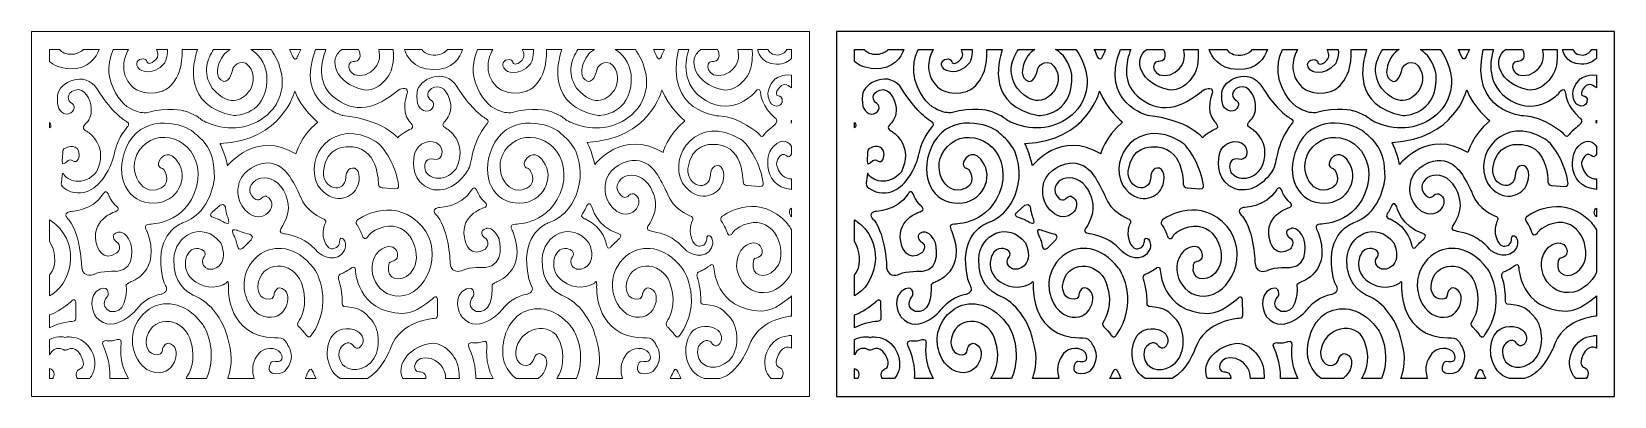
# Model space of a CAD drawing. Header units: centimetres. Extents: x 1.9 to 27.5, y -9.5 to -3.6.
import ezdxf

# ---------------------------------------------------------------- set-up
doc = ezdxf.new("R2010")
doc.units = ezdxf.units.CM
doc.header["$MEASUREMENT"] = 0
doc.layers.add('layer 1', color=7, linetype='Continuous')

msp = doc.modelspace()

# ---------------------------------------------------------------- linework, layer by layer
at = {"layer": 'layer 1', "color": 7, "lineweight": 9}
for points, knots in [([(1.85394, -3.59031), (1.85394, -3.59031), (14.45806, -3.59031), (14.45806, -3.59031), (14.45806, -3.59031), (14.45806, -3.59031), (14.45806, -9.50001), (14.45806, -9.50001), (14.45806, -9.50001), (14.45806, -9.50001), (1.85394, -9.50001), (1.85394, -9.50001), (1.85394, -9.50001), (1.85394, -9.50001), (1.85394, -3.59031), (1.85394, -3.59031)], [0, 0, 0, 0, 0.2, 0.2, 0.2, 0.2, 0.4, 0.4, 0.4, 0.4, 0.6, 0.6, 0.6, 0.6, 1, 1, 1, 1]), ([(2.69056, -3.88095), (2.65359, -3.91687), (2.59848, -3.94899), (2.51734, -3.95656), (2.51734, -3.95656), (2.40704, -3.9616), (2.34181, -3.92339), (2.30355, -3.88095), (2.30355, -3.88095), (2.30355, -3.88095), (2.14458, -3.88095), (2.14458, -3.88095), (2.14458, -3.88095), (2.14458, -3.88095), (2.14458, -4.0752), (2.14458, -4.0752), (2.14458, -4.0752), (2.21566, -4.13632), (2.31985, -4.1855), (2.47203, -4.19037), (2.47203, -4.19037), (2.78265, -4.20031), (2.90164, -4.00478), (2.94576, -3.88095), (2.94576, -3.88095), (2.94576, -3.88095), (2.69056, -3.88095), (2.69056, -3.88095)], [0, 0, 0, 0, 0.125, 0.125, 0.125, 0.125, 0.25, 0.25, 0.25, 0.25, 0.375, 0.375, 0.375, 0.375, 0.5, 0.5, 0.5, 0.5, 0.625, 0.625, 0.625, 0.625, 0.75, 0.75, 0.75, 0.75, 1, 1, 1, 1]), ([(3.17681, -3.88095), (3.0417, -4.17429), (3.13855, -4.40921), (3.13855, -4.40921), (3.13855, -4.40921), (3.31293, -4.94304), (3.71436, -4.90553), (3.71436, -4.90553), (3.71436, -4.90553), (4.06585, -4.80086), (4.32197, -4.87413), (4.32197, -4.87413), (4.32197, -4.87413), (4.6462, -4.97357), (4.52087, -5.02852), (4.85055, -5.1175), (4.85055, -5.1175), (5.18024, -5.20647), (5.53445, -5.1175), (5.76605, -4.84273), (5.76605, -4.84273), (6.04773, -4.45599), (5.86902, -4.07688), (5.73318, -3.88095), (5.73318, -3.88095), (5.73318, -3.88095), (5.40496, -3.88095), (5.40496, -3.88095), (5.40496, -3.88095), (5.52475, -3.94535), (5.62756, -4.08043), (5.66705, -4.28709), (5.66705, -4.28709), (5.69248, -4.87675), (5.2638, -4.94653), (5.12938, -4.95002), (5.12938, -4.95002), (4.30834, -4.79174), (4.46192, -4.11369), (4.54092, -3.88095), (4.54092, -3.88095), (4.54092, -3.88095), (4.29053, -3.88095), (4.29053, -3.88095), (4.29053, -3.88095), (4.31113, -4.44326), (3.97593, -4.55226), (3.97593, -4.55226), (3.97593, -4.55226), (3.65714, -4.65693), (3.48276, -4.48161), (3.48276, -4.48161), (3.48276, -4.48161), (3.26413, -4.24515), (3.35447, -3.99915), (3.42132, -3.88095), (3.42132, -3.88095), (3.42132, -3.88095), (3.17681, -3.88095), (3.17681, -3.88095)], [0, 0, 0, 0, 0.0625, 0.0625, 0.0625, 0.0625, 0.125, 0.125, 0.125, 0.125, 0.1875, 0.1875, 0.1875, 0.1875, 0.25, 0.25, 0.25, 0.25, 0.3125, 0.3125, 0.3125, 0.3125, 0.375, 0.375, 0.375, 0.375, 0.4375, 0.4375, 0.4375, 0.4375, 0.5, 0.5, 0.5, 0.5, 0.5625, 0.5625, 0.5625, 0.5625, 0.625, 0.625, 0.625, 0.625, 0.6875, 0.6875, 0.6875, 0.6875, 0.75, 0.75, 0.75, 0.75, 0.8125, 0.8125, 0.8125, 0.8125, 0.875, 0.875, 0.875, 0.875, 1, 1, 1, 1]), ([(3.87885, -3.88095), (3.90142, -3.93219), (3.91135, -3.99253), (3.86897, -4.0384), (3.86897, -4.0384), (3.77311, -4.14216), (3.72031, -4.09956), (3.71923, -4.06798), (3.71923, -4.06798), (3.71923, -4.06798), (3.69858, -4.00386), (3.60666, -4.03952), (3.60666, -4.03952), (3.60666, -4.03952), (3.49241, -4.09766), (3.60383, -4.20384), (3.60383, -4.20384), (3.60383, -4.20384), (3.80366, -4.33653), (4.0114, -4.09445), (4.0114, -4.09445), (4.0114, -4.09445), (4.058, -3.99907), (4.05424, -3.88095), (4.05424, -3.88095), (4.05424, -3.88095), (3.87885, -3.88095), (3.87885, -3.88095)], [0, 0, 0, 0, 0.125, 0.125, 0.125, 0.125, 0.25, 0.25, 0.25, 0.25, 0.375, 0.375, 0.375, 0.375, 0.5, 0.5, 0.5, 0.5, 0.625, 0.625, 0.625, 0.625, 0.75, 0.75, 0.75, 0.75, 1, 1, 1, 1]), ([(4.80162, -3.88095), (4.70442, -4.02375), (4.61009, -4.24524), (4.77971, -4.50516), (4.77971, -4.50516), (5.0876, -4.86628), (5.30558, -4.65955), (5.38732, -4.54179), (5.38732, -4.54179), (5.46906, -4.42404), (5.47723, -4.20946), (5.32465, -4.10217), (5.32465, -4.10217), (5.15844, -4.05245), (5.11212, -4.20161), (5.11212, -4.20161), (5.11212, -4.20161), (5.11212, -4.20161), (5.06853, -4.41095), (4.96772, -4.39787), (4.96772, -4.39787), (4.81241, -4.35076), (4.87871, -4.14404), (4.87871, -4.14404), (4.87871, -4.14404), (4.91459, -4.01704), (4.9846, -3.92922), (5.06899, -3.88095), (5.06899, -3.88095), (5.06899, -3.88095), (4.80162, -3.88095), (4.80162, -3.88095)], [0, 0, 0, 0, 0.11111111, 0.11111111, 0.11111111, 0.11111111, 0.22222222, 0.22222222, 0.22222222, 0.22222222, 0.33333333, 0.33333333, 0.33333333, 0.33333333, 0.44444444, 0.44444444, 0.44444444, 0.44444444, 0.55555556, 0.55555556, 0.55555556, 0.55555556, 0.66666667, 0.66666667, 0.66666667, 0.66666667, 0.77777778, 0.77777778, 0.77777778, 0.77777778, 1, 1, 1, 1]), ([(6.03082, -3.88095), (6.04759, -3.90966), (6.05924, -3.93726), (6.08452, -3.99843), (6.08452, -3.99843), (6.12594, -4.06637), (6.14319, -4.02992), (6.1639, -3.99015), (6.1639, -3.99015), (6.1639, -3.99015), (6.18652, -3.93696), (6.21446, -3.88095), (6.21446, -3.88095), (6.21446, -3.88095), (6.03082, -3.88095), (6.03082, -3.88095)], [0, 0, 0, 0, 0.2, 0.2, 0.2, 0.2, 0.4, 0.4, 0.4, 0.4, 0.6, 0.6, 0.6, 0.6, 1, 1, 1, 1]), ([(6.45471, -3.88095), (6.11616, -4.74924), (6.89334, -4.94778), (6.89334, -4.94778), (6.89334, -4.94778), (7.54726, -5.01581), (7.78703, -5.3089), (7.78703, -5.3089), (7.78703, -5.3089), (7.82518, -5.2618), (7.97231, -5.17806), (7.97231, -5.17806), (7.97231, -5.17806), (8.09765, -5.14666), (7.97231, -5.04198), (7.97231, -5.04198), (7.97231, -5.04198), (7.82518, -4.86927), (7.94506, -4.57619), (7.94506, -4.57619), (7.94506, -4.57619), (7.95051, -4.45581), (7.80338, -4.53432), (7.80338, -4.53432), (7.80338, -4.53432), (7.43827, -4.83264), (7.08951, -4.95301), (6.72441, -4.62852), (6.72441, -4.62852), (6.4739, -4.40588), (6.54919, -4.06993), (6.62113, -3.88095), (6.62113, -3.88095), (6.62113, -3.88095), (6.45471, -3.88095), (6.45471, -3.88095)], [0, 0, 0, 0, 0.1, 0.1, 0.1, 0.1, 0.2, 0.2, 0.2, 0.2, 0.3, 0.3, 0.3, 0.3, 0.4, 0.4, 0.4, 0.4, 0.5, 0.5, 0.5, 0.5, 0.6, 0.6, 0.6, 0.6, 0.7, 0.7, 0.7, 0.7, 0.8, 0.8, 0.8, 0.8, 1, 1, 1, 1]), ([(6.87885, -3.88095), (6.65237, -4.03046), (6.77745, -4.44342), (7.24091, -4.53451), (7.24091, -4.53451), (7.44976, -4.56207), (7.6905, -4.3401), (7.70964, -4.08445), (7.70964, -4.08445), (7.70964, -4.08445), (7.72227, -3.97574), (7.71243, -3.88095), (7.71243, -3.88095), (7.71243, -3.88095), (7.47874, -3.88095), (7.47874, -3.88095), (7.47874, -3.88095), (7.50547, -3.9814), (7.51776, -4.17824), (7.25844, -4.29111), (7.25844, -4.29111), (6.96668, -4.36612), (6.9348, -4.06761), (7.06394, -4.07374), (7.06394, -4.07374), (7.06394, -4.07374), (7.19946, -4.08445), (7.17235, -3.93749), (7.17235, -3.93749), (7.17235, -3.93749), (7.16887, -3.90943), (7.15196, -3.88095), (7.15196, -3.88095), (7.15196, -3.88095), (6.87885, -3.88095), (6.87885, -3.88095)], [0, 0, 0, 0, 0.1, 0.1, 0.1, 0.1, 0.2, 0.2, 0.2, 0.2, 0.3, 0.3, 0.3, 0.3, 0.4, 0.4, 0.4, 0.4, 0.5, 0.5, 0.5, 0.5, 0.6, 0.6, 0.6, 0.6, 0.7, 0.7, 0.7, 0.7, 0.8, 0.8, 0.8, 0.8, 1, 1, 1, 1]), ([(7.89451, -3.88095), (7.92561, -3.97926), (8.03095, -4.19479), (8.35834, -4.20526), (8.35834, -4.20526), (8.68175, -4.21561), (8.79742, -4.00324), (8.83714, -3.88095), (8.83714, -3.88095), (8.83714, -3.88095), (8.59106, -3.88095), (8.59106, -3.88095), (8.59106, -3.88095), (8.55451, -3.92253), (8.49589, -3.96284), (8.40366, -3.97145), (8.40366, -3.97145), (8.28054, -3.97708), (8.21357, -3.92883), (8.17759, -3.88095), (8.17759, -3.88095), (8.17759, -3.88095), (7.89451, -3.88095), (7.89451, -3.88095)], [0, 0, 0, 0, 0.14285714, 0.14285714, 0.14285714, 0.14285714, 0.28571429, 0.28571429, 0.28571429, 0.28571429, 0.42857143, 0.42857143, 0.42857143, 0.42857143, 0.57142857, 0.57142857, 0.57142857, 0.57142857, 0.71428571, 0.71428571, 0.71428571, 0.71428571, 1, 1, 1, 1]), ([(9.08039, -3.88095), (8.94539, -4.17422), (9.0422, -4.40906), (9.0422, -4.40906), (9.0422, -4.40906), (9.21658, -4.94289), (9.61802, -4.90538), (9.61802, -4.90538), (9.61802, -4.90538), (9.9695, -4.80071), (10.22562, -4.87398), (10.22562, -4.87398), (10.22562, -4.87398), (10.54986, -4.97342), (10.42453, -5.02837), (10.75421, -5.11735), (10.75421, -5.11735), (11.0839, -5.20632), (11.43811, -5.11735), (11.66971, -4.84258), (11.66971, -4.84258), (11.95132, -4.45594), (11.77277, -4.07692), (11.63694, -3.88095), (11.63694, -3.88095), (11.63694, -3.88095), (11.30888, -3.88095), (11.30888, -3.88095), (11.30888, -3.88095), (11.42856, -3.94541), (11.53124, -4.08043), (11.57071, -4.28694), (11.57071, -4.28694), (11.59614, -4.8766), (11.16746, -4.94638), (11.03304, -4.94987), (11.03304, -4.94987), (10.21217, -4.79162), (10.36551, -4.11383), (10.44453, -3.88095), (10.44453, -3.88095), (10.44453, -3.88095), (10.19419, -3.88095), (10.19419, -3.88095), (10.19419, -3.88095), (10.21473, -4.44312), (9.87959, -4.55211), (9.87959, -4.55211), (9.87959, -4.55211), (9.5608, -4.65679), (9.38642, -4.48146), (9.38642, -4.48146), (9.38642, -4.48146), (9.16789, -4.2451), (9.25805, -3.99921), (9.3249, -3.88095), (9.3249, -3.88095), (9.3249, -3.88095), (9.08039, -3.88095), (9.08039, -3.88095)], [0, 0, 0, 0, 0.0625, 0.0625, 0.0625, 0.0625, 0.125, 0.125, 0.125, 0.125, 0.1875, 0.1875, 0.1875, 0.1875, 0.25, 0.25, 0.25, 0.25, 0.3125, 0.3125, 0.3125, 0.3125, 0.375, 0.375, 0.375, 0.375, 0.4375, 0.4375, 0.4375, 0.4375, 0.5, 0.5, 0.5, 0.5, 0.5625, 0.5625, 0.5625, 0.5625, 0.625, 0.625, 0.625, 0.625, 0.6875, 0.6875, 0.6875, 0.6875, 0.75, 0.75, 0.75, 0.75, 0.8125, 0.8125, 0.8125, 0.8125, 0.875, 0.875, 0.875, 0.875, 1, 1, 1, 1]), ([(9.80458, -3.88095), (9.831, -3.93463), (9.84647, -4.00128), (9.80057, -4.05097), (9.80057, -4.05097), (9.70471, -4.15472), (9.65191, -4.11212), (9.65083, -4.08054), (9.65083, -4.08054), (9.65083, -4.08054), (9.63018, -4.01642), (9.53825, -4.05208), (9.53825, -4.05208), (9.53825, -4.05208), (9.42401, -4.11022), (9.53543, -4.2164), (9.53543, -4.2164), (9.53543, -4.2164), (9.73526, -4.34909), (9.94299, -4.10701), (9.94299, -4.10701), (9.94299, -4.10701), (9.99295, -4.00479), (9.98526, -3.88095), (9.98526, -3.88095), (9.98526, -3.88095), (9.80458, -3.88095), (9.80458, -3.88095)], [0, 0, 0, 0, 0.125, 0.125, 0.125, 0.125, 0.25, 0.25, 0.25, 0.25, 0.375, 0.375, 0.375, 0.375, 0.5, 0.5, 0.5, 0.5, 0.625, 0.625, 0.625, 0.625, 0.75, 0.75, 0.75, 0.75, 1, 1, 1, 1]), ([(10.70517, -3.88095), (10.60802, -4.02376), (10.51381, -4.24518), (10.68337, -4.50501), (10.68337, -4.50501), (10.99126, -4.86613), (11.20923, -4.6594), (11.29097, -4.54165), (11.29097, -4.54165), (11.37272, -4.42389), (11.38089, -4.20931), (11.22831, -4.10202), (11.22831, -4.10202), (11.0621, -4.0523), (11.01578, -4.20146), (11.01578, -4.20146), (11.01578, -4.20146), (11.01578, -4.20146), (10.97219, -4.4108), (10.87137, -4.39772), (10.87137, -4.39772), (10.71607, -4.35062), (10.78237, -4.14389), (10.78237, -4.14389), (10.78237, -4.14389), (10.81821, -4.01702), (10.88811, -3.92926), (10.97237, -3.88095), (10.97237, -3.88095), (10.97237, -3.88095), (10.70517, -3.88095), (10.70517, -3.88095)], [0, 0, 0, 0, 0.11111111, 0.11111111, 0.11111111, 0.11111111, 0.22222222, 0.22222222, 0.22222222, 0.22222222, 0.33333333, 0.33333333, 0.33333333, 0.33333333, 0.44444444, 0.44444444, 0.44444444, 0.44444444, 0.55555556, 0.55555556, 0.55555556, 0.55555556, 0.66666667, 0.66666667, 0.66666667, 0.66666667, 0.77777778, 0.77777778, 0.77777778, 0.77777778, 1, 1, 1, 1]), ([(11.92874, -3.88095), (11.94832, -3.91216), (11.95843, -3.9359), (11.98491, -4), (11.98491, -4), (12.02274, -4.06204), (12.0385, -4.02875), (12.05741, -3.99243), (12.05741, -3.99243), (12.05741, -3.99243), (12.08135, -3.93615), (12.10951, -3.88095), (12.10951, -3.88095), (12.10951, -3.88095), (11.92874, -3.88095), (11.92874, -3.88095)], [0, 0, 0, 0, 0.2, 0.2, 0.2, 0.2, 0.4, 0.4, 0.4, 0.4, 0.6, 0.6, 0.6, 0.6, 1, 1, 1, 1]), ([(12.3333, -3.88095), (12.10489, -4.90276), (12.98754, -4.95615), (12.98754, -4.95615), (12.98754, -4.95615), (13.32177, -4.96313), (13.64147, -5.24924), (13.64147, -5.24924), (13.64147, -5.24924), (13.6887, -5.31902), (13.71049, -5.27366), (13.71049, -5.27366), (13.71049, -5.27366), (13.72866, -5.23179), (13.88851, -5.10618), (13.88851, -5.10618), (13.88851, -5.10618), (13.97206, -5.02593), (13.89577, -4.98755), (13.89577, -4.98755), (13.89577, -4.98755), (13.6887, -4.80263), (13.67053, -4.61771), (13.67053, -4.61771), (13.67053, -4.61771), (13.656, -4.43278), (13.56154, -4.5863), (13.56154, -4.5863), (13.56154, -4.5863), (13.56154, -4.5863), (13.23095, -4.95964), (12.77684, -4.70842), (12.77684, -4.70842), (12.36924, -4.45832), (12.44682, -4.0494), (12.50097, -3.88095), (12.50097, -3.88095), (12.50097, -3.88095), (12.3333, -3.88095), (12.3333, -3.88095)], [0, 0, 0, 0, 0.09090909, 0.09090909, 0.09090909, 0.09090909, 0.18181818, 0.18181818, 0.18181818, 0.18181818, 0.27272727, 0.27272727, 0.27272727, 0.27272727, 0.36363636, 0.36363636, 0.36363636, 0.36363636, 0.45454545, 0.45454545, 0.45454545, 0.45454545, 0.54545455, 0.54545455, 0.54545455, 0.54545455, 0.63636364, 0.63636364, 0.63636364, 0.63636364, 0.72727273, 0.72727273, 0.72727273, 0.72727273, 0.81818182, 0.81818182, 0.81818182, 0.81818182, 1, 1, 1, 1]), ([(12.69564, -3.88095), (12.46915, -4.03046), (12.59423, -4.44342), (13.05769, -4.53451), (13.05769, -4.53451), (13.26654, -4.56207), (13.50729, -4.3401), (13.52642, -4.08445), (13.52642, -4.08445), (13.52642, -4.08445), (13.53905, -3.97574), (13.52922, -3.88095), (13.52922, -3.88095), (13.52922, -3.88095), (13.29552, -3.88095), (13.29552, -3.88095), (13.29552, -3.88095), (13.32225, -3.9814), (13.33454, -4.17824), (13.07523, -4.29111), (13.07523, -4.29111), (12.78347, -4.36612), (12.75158, -4.06761), (12.88072, -4.07374), (12.88072, -4.07374), (12.88072, -4.07374), (13.01624, -4.08445), (12.98913, -3.93749), (12.98913, -3.93749), (12.98913, -3.93749), (12.98565, -3.90943), (12.96875, -3.88095), (12.96875, -3.88095), (12.96875, -3.88095), (12.69564, -3.88095), (12.69564, -3.88095)], [0, 0, 0, 0, 0.1, 0.1, 0.1, 0.1, 0.2, 0.2, 0.2, 0.2, 0.3, 0.3, 0.3, 0.3, 0.4, 0.4, 0.4, 0.4, 0.5, 0.5, 0.5, 0.5, 0.6, 0.6, 0.6, 0.6, 0.7, 0.7, 0.7, 0.7, 0.8, 0.8, 0.8, 0.8, 1, 1, 1, 1]), ([(13.6194, -3.88095), (13.6194, -3.88095), (13.61953, -3.88122), (13.61953, -3.88122), (13.61953, -3.88122), (13.61953, -3.88122), (13.65196, -4.10949), (13.92217, -4.11814), (13.92217, -4.11814), (14.04523, -4.12208), (14.12098, -4.0753), (14.16742, -4.02043), (14.16742, -4.02043), (14.16742, -4.02043), (14.16742, -3.88095), (14.16742, -3.88095), (14.16742, -3.88095), (14.16742, -3.88095), (14.09183, -3.88095), (14.09183, -3.88095), (14.09183, -3.88095), (14.07337, -3.91454), (14.03314, -3.96175), (13.95099, -3.96942), (13.95099, -3.96942), (13.84477, -3.97427), (13.80424, -3.91608), (13.78951, -3.88095), (13.78951, -3.88095), (13.78951, -3.88095), (13.6194, -3.88095), (13.6194, -3.88095)], [0, 0, 0, 0, 0.11111111, 0.11111111, 0.11111111, 0.11111111, 0.22222222, 0.22222222, 0.22222222, 0.22222222, 0.33333333, 0.33333333, 0.33333333, 0.33333333, 0.44444444, 0.44444444, 0.44444444, 0.44444444, 0.55555556, 0.55555556, 0.55555556, 0.55555556, 0.66666667, 0.66666667, 0.66666667, 0.66666667, 0.77777778, 0.77777778, 0.77777778, 0.77777778, 1, 1, 1, 1]), ([(2.36258, -5.88201), (2.40572, -6.00628), (2.70168, -6.11416), (2.9053, -5.86065), (2.9053, -5.86065), (3.09858, -5.46359), (2.80867, -5.24063), (2.75345, -5.21009), (2.75345, -5.21009), (2.69823, -5.17955), (2.66716, -5.149), (2.72238, -5.09097), (2.72238, -5.09097), (2.7776, -5.03294), (2.82937, -4.95963), (2.81902, -4.82525), (2.81902, -4.82525), (2.80867, -4.69086), (2.71203, -4.48622), (2.55672, -4.53814), (2.55672, -4.53814), (2.40141, -4.59006), (2.43592, -4.71529), (2.5084, -4.755), (2.5084, -4.755), (2.58088, -4.7947), (2.53601, -4.93215), (2.41522, -4.92604), (2.41522, -4.92604), (2.30477, -4.9016), (2.25646, -4.81608), (2.27371, -4.61755), (2.27371, -4.61755), (2.29097, -4.41902), (2.71893, -4.19912), (2.91911, -4.52592), (2.91911, -4.52592), (3.11928, -4.85274), (3.31946, -5.0085), (3.38849, -5.04516), (3.38849, -5.04516), (3.45751, -5.08181), (3.4092, -5.12762), (3.4092, -5.12762), (3.4092, -5.12762), (3.12964, -5.48039), (3.25963, -5.56346), (3.05707, -5.90032), (3.05707, -5.90032), (2.97418, -6.03817), (2.79141, -6.27146), (2.48942, -6.18594), (2.48942, -6.18594), (2.28446, -6.10333), (2.33992, -6.04869), (2.34203, -5.99794), (2.34203, -5.99794), (2.34203, -5.99794), (2.35201, -5.85157), (2.36258, -5.88201)], [0, 0, 0, 0, 0.0625, 0.0625, 0.0625, 0.0625, 0.125, 0.125, 0.125, 0.125, 0.1875, 0.1875, 0.1875, 0.1875, 0.25, 0.25, 0.25, 0.25, 0.3125, 0.3125, 0.3125, 0.3125, 0.375, 0.375, 0.375, 0.375, 0.4375, 0.4375, 0.4375, 0.4375, 0.5, 0.5, 0.5, 0.5, 0.5625, 0.5625, 0.5625, 0.5625, 0.625, 0.625, 0.625, 0.625, 0.6875, 0.6875, 0.6875, 0.6875, 0.75, 0.75, 0.75, 0.75, 0.8125, 0.8125, 0.8125, 0.8125, 0.875, 0.875, 0.875, 0.875, 1, 1, 1, 1]), ([(9.23443, -5.08052), (9.23443, -5.08052), (9.28275, -5.0347), (9.21373, -4.99805), (9.21373, -4.99805), (9.1447, -4.9614), (8.94452, -4.80563), (8.74435, -4.47882), (8.74435, -4.47882), (8.54417, -4.15201), (8.11621, -4.37192), (8.09895, -4.57045), (8.09895, -4.57045), (8.08169, -4.76898), (8.13001, -4.8545), (8.24046, -4.87893), (8.24046, -4.87893), (8.36125, -4.88504), (8.40612, -4.7476), (8.33364, -4.70789), (8.33364, -4.70789), (8.26116, -4.66819), (8.22665, -4.54296), (8.38196, -4.49104), (8.38196, -4.49104), (8.53727, -4.43912), (8.63391, -4.64375), (8.64426, -4.77814), (8.64426, -4.77814), (8.65461, -4.91253), (8.60284, -4.98584), (8.54762, -5.04387), (8.54762, -5.04387), (8.4924, -5.1019), (8.52346, -5.13244), (8.57868, -5.16298), (8.57868, -5.16298), (8.63391, -5.19353), (8.92382, -5.41649), (8.73054, -5.81355), (8.73054, -5.81355), (8.52691, -6.06706), (8.25771, -5.9571), (8.2301, -5.82882), (8.2301, -5.82882), (8.20249, -5.70054), (8.26807, -5.63182), (8.37333, -5.65778), (8.37333, -5.65778), (8.4786, -5.68374), (8.5528, -5.57226), (8.46824, -5.43482), (8.46824, -5.43482), (8.34054, -5.2989), (8.09723, -5.389), (8.05926, -5.57226), (8.05926, -5.57226), (8.0213, -5.75552), (8.02302, -6.01361), (8.31466, -6.13883), (8.31466, -6.13883), (8.61665, -6.22435), (8.83408, -5.97696), (8.92036, -5.84104), (8.92036, -5.84104), (9.00665, -5.70512), (8.95488, -5.43329), (9.23443, -5.08052)], [0, 0, 0, 0, 0.05555556, 0.05555556, 0.05555556, 0.05555556, 0.11111111, 0.11111111, 0.11111111, 0.11111111, 0.16666667, 0.16666667, 0.16666667, 0.16666667, 0.22222222, 0.22222222, 0.22222222, 0.22222222, 0.27777778, 0.27777778, 0.27777778, 0.27777778, 0.33333333, 0.33333333, 0.33333333, 0.33333333, 0.38888889, 0.38888889, 0.38888889, 0.38888889, 0.44444444, 0.44444444, 0.44444444, 0.44444444, 0.5, 0.5, 0.5, 0.5, 0.55555556, 0.55555556, 0.55555556, 0.55555556, 0.61111111, 0.61111111, 0.61111111, 0.61111111, 0.66666667, 0.66666667, 0.66666667, 0.66666667, 0.72222222, 0.72222222, 0.72222222, 0.72222222, 0.77777778, 0.77777778, 0.77777778, 0.77777778, 0.83333333, 0.83333333, 0.83333333, 0.83333333, 0.88888889, 0.88888889, 0.88888889, 0.88888889, 1, 1, 1, 1]), ([(14.16742, -4.29303), (14.00323, -4.27615), (13.89823, -4.35986), (13.89823, -4.35986), (13.89823, -4.35986), (13.6784, -4.59189), (13.84372, -4.76285), (13.84372, -4.76285), (13.84372, -4.76285), (13.96908, -4.85357), (14.01268, -4.73669), (14.01268, -4.73669), (14.01268, -4.73669), (14.0363, -4.64422), (13.96726, -4.63376), (13.96726, -4.63376), (13.96726, -4.63376), (13.93456, -4.63725), (13.8831, -4.59315), (13.97634, -4.48721), (13.97634, -4.48721), (14.04707, -4.40686), (14.13533, -4.47347), (14.16742, -4.50289), (14.16742, -4.50289), (14.16742, -4.50289), (14.16742, -4.29303), (14.16742, -4.29303)], [0, 0, 0, 0, 0.125, 0.125, 0.125, 0.125, 0.25, 0.25, 0.25, 0.25, 0.375, 0.375, 0.375, 0.375, 0.5, 0.5, 0.5, 0.5, 0.625, 0.625, 0.625, 0.625, 0.75, 0.75, 0.75, 0.75, 1, 1, 1, 1]), ([(5.02927, -5.76257), (5.02927, -5.76257), (5.48821, -5.174), (6.13649, -5.57151), (6.13649, -5.57151), (6.13649, -5.57151), (6.19426, -5.30342), (6.48952, -5.0569), (6.48952, -5.0569), (6.48952, -5.0569), (6.21673, -4.82887), (6.11724, -4.55462), (6.11724, -4.55462), (6.11724, -4.55462), (5.92468, -5.35581), (4.90732, -5.40511), (4.90732, -5.40511), (4.90732, -5.40511), (4.97792, -5.5407), (5.02927, -5.76257)], [0, 0, 0, 0, 0.16666667, 0.16666667, 0.16666667, 0.16666667, 0.33333333, 0.33333333, 0.33333333, 0.33333333, 0.5, 0.5, 0.5, 0.5, 0.66666667, 0.66666667, 0.66666667, 0.66666667, 1, 1, 1, 1]), ([(10.97904, -5.74163), (10.97904, -5.74163), (11.43797, -5.15306), (12.08626, -5.55058), (12.08626, -5.55058), (12.08626, -5.55058), (12.14403, -5.28249), (12.43929, -5.03597), (12.43929, -5.03597), (12.43929, -5.03597), (12.16649, -4.80793), (12.067, -4.53368), (12.067, -4.53368), (12.067, -4.53368), (11.87444, -5.33487), (10.85708, -5.38418), (10.85708, -5.38418), (10.85708, -5.38418), (10.92769, -5.51977), (10.97904, -5.74163)], [0, 0, 0, 0, 0.16666667, 0.16666667, 0.16666667, 0.16666667, 0.33333333, 0.33333333, 0.33333333, 0.33333333, 0.5, 0.5, 0.5, 0.5, 0.66666667, 0.66666667, 0.66666667, 0.66666667, 1, 1, 1, 1]), ([(2.14458, -5.15057), (2.18387, -5.127), (2.1661, -5.08875), (2.14458, -5.06106), (2.14458, -5.06106), (2.14458, -5.06106), (2.14458, -5.15057), (2.14458, -5.15057)], [0, 0, 0, 0, 0.33333333, 0.33333333, 0.33333333, 0.33333333, 1, 1, 1, 1]), ([(2.89626, -8.21358), (2.89626, -8.21358), (2.74005, -7.97283), (2.8999, -7.79838), (2.8999, -7.79838), (3.11424, -7.65183), (3.09244, -7.86118), (3.09244, -7.86118), (3.09244, -7.86118), (3.09244, -7.86118), (2.92896, -8.03912), (3.12877, -8.12286), (3.12877, -8.12286), (3.35401, -8.16822), (3.40124, -7.8856), (3.38671, -7.6937), (3.38671, -7.6937), (3.38671, -7.6937), (3.41577, -7.66579), (3.4521, -7.64834), (3.4521, -7.64834), (3.4521, -7.64834), (3.97524, -7.48436), (3.72457, -6.8284), (3.72457, -6.8284), (3.72457, -6.8284), (3.64101, -6.71152), (3.76635, -6.7089), (3.76635, -6.7089), (3.76635, -6.7089), (4.34398, -6.7246), (4.52653, -6.10703), (4.52653, -6.10703), (4.68184, -5.46853), (4.07151, -5.12049), (3.7064, -5.40049), (3.7064, -5.40049), (3.3413, -5.68049), (3.55927, -6.21694), (3.87261, -6.15413), (3.87261, -6.15413), (4.15598, -6.09395), (4.01429, -5.81918), (3.97887, -5.81133), (3.97887, -5.81133), (3.97887, -5.81133), (3.84264, -5.78255), (3.9489, -5.64124), (3.9489, -5.64124), (3.9489, -5.64124), (4.09876, -5.45806), (4.24862, -5.74068), (4.24862, -5.74068), (4.39847, -6.02329), (4.1587, -6.41582), (3.75817, -6.3661), (3.75817, -6.3661), (3.35764, -6.31638), (3.17237, -5.86628), (3.43121, -5.37955), (3.43121, -5.37955), (3.72003, -4.90591), (4.33308, -5.08647), (4.47749, -5.21993), (4.47749, -5.21993), (4.6219, -5.35339), (4.81807, -5.46591), (4.81535, -5.95787), (4.81535, -5.95787), (4.74178, -6.53881), (4.37668, -6.65657), (4.29766, -6.69058), (4.29766, -6.69058), (4.21864, -6.7246), (3.82629, -6.90778), (3.9816, -7.59339), (3.9816, -7.59339), (3.9816, -7.59339), (3.99249, -7.64573), (4.02247, -7.70591), (4.02247, -7.70591), (4.02247, -7.70591), (4.09331, -7.79489), (3.96252, -7.84199), (3.96252, -7.84199), (3.96252, -7.84199), (3.72548, -7.87601), (3.58379, -8.05657), (3.58379, -8.05657), (3.58379, -8.05657), (3.1987, -8.54853), (2.89626, -8.21358)], [0, 0, 0, 0, 0.04166667, 0.04166667, 0.04166667, 0.04166667, 0.08333333, 0.08333333, 0.08333333, 0.08333333, 0.125, 0.125, 0.125, 0.125, 0.16666667, 0.16666667, 0.16666667, 0.16666667, 0.20833333, 0.20833333, 0.20833333, 0.20833333, 0.25, 0.25, 0.25, 0.25, 0.29166667, 0.29166667, 0.29166667, 0.29166667, 0.33333333, 0.33333333, 0.33333333, 0.33333333, 0.375, 0.375, 0.375, 0.375, 0.41666667, 0.41666667, 0.41666667, 0.41666667, 0.45833333, 0.45833333, 0.45833333, 0.45833333, 0.5, 0.5, 0.5, 0.5, 0.54166667, 0.54166667, 0.54166667, 0.54166667, 0.58333333, 0.58333333, 0.58333333, 0.58333333, 0.625, 0.625, 0.625, 0.625, 0.66666667, 0.66666667, 0.66666667, 0.66666667, 0.70833333, 0.70833333, 0.70833333, 0.70833333, 0.75, 0.75, 0.75, 0.75, 0.79166667, 0.79166667, 0.79166667, 0.79166667, 0.83333333, 0.83333333, 0.83333333, 0.83333333, 0.875, 0.875, 0.875, 0.875, 0.91666667, 0.91666667, 0.91666667, 0.91666667, 1, 1, 1, 1]), ([(7.79801, -6.07981), (7.79801, -6.07981), (7.81934, -6.14674), (7.73566, -6.13761), (7.73566, -6.13761), (7.73566, -6.13761), (7.54368, -6.11936), (7.54368, -6.11936), (7.54368, -6.11936), (7.54368, -6.11936), (7.48133, -6.13609), (7.47312, -6.06004), (7.47312, -6.06004), (7.47312, -6.06004), (7.48625, -5.41964), (6.96611, -5.45615), (6.96611, -5.45615), (6.96611, -5.45615), (6.62481, -5.43941), (6.58051, -5.8486), (6.58051, -5.8486), (6.56082, -6.1437), (6.92837, -6.23344), (6.94478, -5.95356), (6.94478, -5.95356), (6.94478, -5.95356), (6.9415, -5.81361), (7.05143, -5.79992), (7.05143, -5.79992), (7.16137, -5.78623), (7.20075, -5.97333), (7.12035, -6.12849), (7.12035, -6.12849), (7.03994, -6.28364), (6.73639, -6.42815), (6.49355, -6.08133), (6.49355, -6.08133), (6.24756, -5.62082), (6.74848, -4.95787), (7.43046, -5.37096), (7.43046, -5.37096), (7.57158, -5.45463), (7.76656, -5.79702), (7.79801, -6.07981)], [0, 0, 0, 0, 0.08333333, 0.08333333, 0.08333333, 0.08333333, 0.16666667, 0.16666667, 0.16666667, 0.16666667, 0.25, 0.25, 0.25, 0.25, 0.33333333, 0.33333333, 0.33333333, 0.33333333, 0.41666667, 0.41666667, 0.41666667, 0.41666667, 0.5, 0.5, 0.5, 0.5, 0.58333333, 0.58333333, 0.58333333, 0.58333333, 0.66666667, 0.66666667, 0.66666667, 0.66666667, 0.75, 0.75, 0.75, 0.75, 0.83333333, 0.83333333, 0.83333333, 0.83333333, 1, 1, 1, 1]), ([(8.82423, -8.21358), (8.82423, -8.21358), (8.66801, -7.97283), (8.82786, -7.79838), (8.82786, -7.79838), (9.0422, -7.65183), (9.02041, -7.86118), (9.02041, -7.86118), (9.02041, -7.86118), (9.02041, -7.86118), (8.85692, -8.03912), (9.05674, -8.12286), (9.05674, -8.12286), (9.28198, -8.16822), (9.3292, -7.8856), (9.31467, -7.6937), (9.31467, -7.6937), (9.31467, -7.6937), (9.34374, -7.66579), (9.38006, -7.64834), (9.38006, -7.64834), (9.38006, -7.64834), (9.9032, -7.48436), (9.65253, -6.8284), (9.65253, -6.8284), (9.65253, -6.8284), (9.56898, -6.71152), (9.69431, -6.7089), (9.69431, -6.7089), (9.69431, -6.7089), (10.27194, -6.7246), (10.4545, -6.10703), (10.4545, -6.10703), (10.6098, -5.46853), (9.99947, -5.12049), (9.63437, -5.40049), (9.63437, -5.40049), (9.26926, -5.68049), (9.48724, -6.21694), (9.80057, -6.15413), (9.80057, -6.15413), (10.08394, -6.09395), (9.94226, -5.81918), (9.90684, -5.81133), (9.90684, -5.81133), (9.90684, -5.81133), (9.7706, -5.78255), (9.87687, -5.64124), (9.87687, -5.64124), (9.87687, -5.64124), (10.02672, -5.45806), (10.17658, -5.74068), (10.17658, -5.74068), (10.32644, -6.02329), (10.08667, -6.41582), (9.68614, -6.3661), (9.68614, -6.3661), (9.28561, -6.31638), (9.10033, -5.86628), (9.35918, -5.37955), (9.35918, -5.37955), (9.64799, -4.90591), (10.26104, -5.08647), (10.40545, -5.21993), (10.40545, -5.21993), (10.54986, -5.35339), (10.74604, -5.46591), (10.74331, -5.95787), (10.74331, -5.95787), (10.66975, -6.53881), (10.30464, -6.65657), (10.22562, -6.69058), (10.22562, -6.69058), (10.14661, -6.7246), (9.75425, -6.90778), (9.90956, -7.59339), (9.90956, -7.59339), (9.90956, -7.59339), (9.92046, -7.64573), (9.95043, -7.70591), (9.95043, -7.70591), (9.95043, -7.70591), (10.02127, -7.79489), (9.89049, -7.84199), (9.89049, -7.84199), (9.89049, -7.84199), (9.65344, -7.87601), (9.51176, -8.05657), (9.51176, -8.05657), (9.51176, -8.05657), (9.12667, -8.54853), (8.82423, -8.21358)], [0, 0, 0, 0, 0.04166667, 0.04166667, 0.04166667, 0.04166667, 0.08333333, 0.08333333, 0.08333333, 0.08333333, 0.125, 0.125, 0.125, 0.125, 0.16666667, 0.16666667, 0.16666667, 0.16666667, 0.20833333, 0.20833333, 0.20833333, 0.20833333, 0.25, 0.25, 0.25, 0.25, 0.29166667, 0.29166667, 0.29166667, 0.29166667, 0.33333333, 0.33333333, 0.33333333, 0.33333333, 0.375, 0.375, 0.375, 0.375, 0.41666667, 0.41666667, 0.41666667, 0.41666667, 0.45833333, 0.45833333, 0.45833333, 0.45833333, 0.5, 0.5, 0.5, 0.5, 0.54166667, 0.54166667, 0.54166667, 0.54166667, 0.58333333, 0.58333333, 0.58333333, 0.58333333, 0.625, 0.625, 0.625, 0.625, 0.66666667, 0.66666667, 0.66666667, 0.66666667, 0.70833333, 0.70833333, 0.70833333, 0.70833333, 0.75, 0.75, 0.75, 0.75, 0.79166667, 0.79166667, 0.79166667, 0.79166667, 0.83333333, 0.83333333, 0.83333333, 0.83333333, 0.875, 0.875, 0.875, 0.875, 0.91666667, 0.91666667, 0.91666667, 0.91666667, 1, 1, 1, 1]), ([(13.70599, -6.04143), (13.70599, -6.04143), (13.72732, -6.10836), (13.64364, -6.09923), (13.64364, -6.09923), (13.64364, -6.09923), (13.45166, -6.08098), (13.45166, -6.08098), (13.45166, -6.08098), (13.45166, -6.08098), (13.38931, -6.09771), (13.38111, -6.02166), (13.38111, -6.02166), (13.38111, -6.02166), (13.39423, -5.38126), (12.87409, -5.41777), (12.87409, -5.41777), (12.87409, -5.41777), (12.53279, -5.40103), (12.48849, -5.81022), (12.48849, -5.81022), (12.4688, -6.10532), (12.83635, -6.19507), (12.85276, -5.91518), (12.85276, -5.91518), (12.85276, -5.91518), (12.84947, -5.77523), (12.95941, -5.76154), (12.95941, -5.76154), (13.06935, -5.74785), (13.10873, -5.93495), (13.02833, -6.09011), (13.02833, -6.09011), (12.94793, -6.24526), (12.64437, -6.38977), (12.40153, -6.04295), (12.40153, -6.04295), (12.15554, -5.58244), (12.65646, -4.91949), (13.33844, -5.33258), (13.33844, -5.33258), (13.47956, -5.41625), (13.67455, -5.75865), (13.70599, -6.04143)], [0, 0, 0, 0, 0.08333333, 0.08333333, 0.08333333, 0.08333333, 0.16666667, 0.16666667, 0.16666667, 0.16666667, 0.25, 0.25, 0.25, 0.25, 0.33333333, 0.33333333, 0.33333333, 0.33333333, 0.41666667, 0.41666667, 0.41666667, 0.41666667, 0.5, 0.5, 0.5, 0.5, 0.58333333, 0.58333333, 0.58333333, 0.58333333, 0.66666667, 0.66666667, 0.66666667, 0.66666667, 0.75, 0.75, 0.75, 0.75, 0.83333333, 0.83333333, 0.83333333, 0.83333333, 1, 1, 1, 1]), ([(14.16742, -5.02294), (14.16379, -5.02992), (14.16169, -5.03826), (14.16169, -5.04722), (14.16169, -5.04722), (14.16169, -5.05617), (14.16379, -5.0645), (14.16742, -5.07148), (14.16742, -5.07148), (14.16742, -5.07148), (14.16742, -5.02294), (14.16742, -5.02294)], [0, 0, 0, 0, 0.25, 0.25, 0.25, 0.25, 0.5, 0.5, 0.5, 0.5, 1, 1, 1, 1]), ([(14.16742, -5.45097), (14.12848, -5.38647), (14.02502, -5.30042), (13.87405, -5.44918), (13.87405, -5.44918), (13.77574, -5.54605), (13.77737, -5.70355), (13.78187, -5.771), (13.78187, -5.771), (13.79467, -5.96302), (13.93456, -6.12373), (14.13812, -6.14241), (14.13812, -6.14241), (14.13812, -6.14241), (14.15123, -6.14654), (14.16742, -6.147), (14.16742, -6.147), (14.16742, -6.147), (14.16742, -5.97487), (14.16742, -5.97487), (14.16742, -5.97487), (14.13474, -5.97804), (13.99377, -5.97847), (13.92948, -5.7617), (13.92948, -5.7617), (13.91113, -5.70475), (13.96327, -5.59172), (14.01796, -5.58054), (14.01796, -5.58054), (14.05863, -5.57223), (14.10798, -5.62241), (14.12352, -5.61673), (14.12352, -5.61673), (14.13852, -5.61124), (14.1551, -5.59598), (14.16742, -5.57549), (14.16742, -5.57549), (14.16742, -5.57549), (14.16742, -5.45097), (14.16742, -5.45097)], [0, 0, 0, 0, 0.09090909, 0.09090909, 0.09090909, 0.09090909, 0.18181818, 0.18181818, 0.18181818, 0.18181818, 0.27272727, 0.27272727, 0.27272727, 0.27272727, 0.36363636, 0.36363636, 0.36363636, 0.36363636, 0.45454545, 0.45454545, 0.45454545, 0.45454545, 0.54545455, 0.54545455, 0.54545455, 0.54545455, 0.63636364, 0.63636364, 0.63636364, 0.63636364, 0.72727273, 0.72727273, 0.72727273, 0.72727273, 0.81818182, 0.81818182, 0.81818182, 0.81818182, 1, 1, 1, 1]), ([(2.40063, -5.71559), (2.40063, -5.71559), (2.34144, -5.77242), (2.3499, -5.68108), (2.3499, -5.68108), (2.3499, -5.68108), (2.35835, -5.55321), (2.35835, -5.55321), (2.35835, -5.55321), (2.35835, -5.55321), (2.33932, -5.4842), (2.42389, -5.46593), (2.42389, -5.46593), (2.42389, -5.46593), (2.61839, -5.3888), (2.62473, -5.57959), (2.62473, -5.57959), (2.62473, -5.57959), (2.61839, -5.74806), (2.50845, -5.67905), (2.50845, -5.67905), (2.50845, -5.67905), (2.46406, -5.64049), (2.40063, -5.71559)], [0, 0, 0, 0, 0.14285714, 0.14285714, 0.14285714, 0.14285714, 0.28571429, 0.28571429, 0.28571429, 0.28571429, 0.42857143, 0.42857143, 0.42857143, 0.42857143, 0.57142857, 0.57142857, 0.57142857, 0.57142857, 0.71428571, 0.71428571, 0.71428571, 0.71428571, 1, 1, 1, 1]), ([(6.92288, -6.97461), (6.92288, -6.97461), (6.90606, -6.92985), (6.86401, -6.93911), (6.86401, -6.93911), (6.86401, -6.93911), (6.84214, -6.94219), (6.84383, -6.99004), (6.84383, -6.99004), (6.84383, -6.99004), (6.84214, -7.10734), (6.73281, -7.11043), (6.73281, -7.11043), (6.73281, -7.11043), (6.61843, -7.12741), (6.57974, -6.90978), (6.57974, -6.90978), (6.57974, -6.90978), (6.56292, -6.82643), (6.60329, -6.71067), (6.60329, -6.71067), (6.60329, -6.71067), (6.66048, -6.64739), (6.56797, -6.61652), (6.56797, -6.61652), (6.56797, -6.61652), (6.29548, -6.51002), (6.20801, -6.26307), (6.20801, -6.26307), (6.20801, -6.26307), (6.14073, -6.09792), (6.07008, -5.99605), (6.07008, -5.99605), (6.07008, -5.99605), (5.88506, -5.59784), (5.50323, -5.75373), (5.50323, -5.75373), (5.50323, -5.75373), (5.21224, -5.8556), (5.19878, -6.12416), (5.19878, -6.12416), (5.19878, -6.12416), (5.15173, -6.37064), (5.38443, -6.54507), (5.38443, -6.54507), (5.65755, -6.71348), (5.87058, -6.35861), (5.66192, -6.26037), (5.66192, -6.26037), (5.66192, -6.26037), (5.61822, -6.24333), (5.57671, -6.28945), (5.57671, -6.28945), (5.57671, -6.28945), (5.51334, -6.37566), (5.42157, -6.24834), (5.42157, -6.24834), (5.32981, -6.12103), (5.44889, -5.98169), (5.57561, -5.96264), (5.57561, -5.96264), (5.7078, -5.93558), (5.88697, -6.01878), (5.97218, -6.23631), (5.97218, -6.23631), (5.97874, -6.27541), (6.07924, -6.44783), (5.94159, -6.70045), (5.94159, -6.70045), (5.94159, -6.70045), (5.91537, -6.75258), (5.89025, -6.78666), (5.89025, -6.78666), (5.89025, -6.78666), (5.84655, -6.85182), (5.94815, -6.86686), (5.94815, -6.86686), (5.94815, -6.86686), (6.20269, -6.90194), (6.33597, -7.01923), (6.33597, -7.01923), (6.33597, -7.01923), (6.41682, -7.07436), (6.48127, -7.15155), (6.48127, -7.15155), (6.54573, -7.22874), (6.81522, -7.35115), (6.92154, -7.13351), (6.92154, -7.13351), (6.96415, -7.0463), (6.92288, -6.97461), (6.92288, -6.97461)], [0, 0, 0, 0, 0.04166667, 0.04166667, 0.04166667, 0.04166667, 0.08333333, 0.08333333, 0.08333333, 0.08333333, 0.125, 0.125, 0.125, 0.125, 0.16666667, 0.16666667, 0.16666667, 0.16666667, 0.20833333, 0.20833333, 0.20833333, 0.20833333, 0.25, 0.25, 0.25, 0.25, 0.29166667, 0.29166667, 0.29166667, 0.29166667, 0.33333333, 0.33333333, 0.33333333, 0.33333333, 0.375, 0.375, 0.375, 0.375, 0.41666667, 0.41666667, 0.41666667, 0.41666667, 0.45833333, 0.45833333, 0.45833333, 0.45833333, 0.5, 0.5, 0.5, 0.5, 0.54166667, 0.54166667, 0.54166667, 0.54166667, 0.58333333, 0.58333333, 0.58333333, 0.58333333, 0.625, 0.625, 0.625, 0.625, 0.66666667, 0.66666667, 0.66666667, 0.66666667, 0.70833333, 0.70833333, 0.70833333, 0.70833333, 0.75, 0.75, 0.75, 0.75, 0.79166667, 0.79166667, 0.79166667, 0.79166667, 0.83333333, 0.83333333, 0.83333333, 0.83333333, 0.875, 0.875, 0.875, 0.875, 0.91666667, 0.91666667, 0.91666667, 0.91666667, 1, 1, 1, 1]), ([(12.87265, -6.93274), (12.87265, -6.93274), (12.85583, -6.88798), (12.81378, -6.89724), (12.81378, -6.89724), (12.81378, -6.89724), (12.79191, -6.90032), (12.79359, -6.94817), (12.79359, -6.94817), (12.79359, -6.94817), (12.79191, -7.06547), (12.68258, -7.06856), (12.68258, -7.06856), (12.68258, -7.06856), (12.5682, -7.08554), (12.52951, -6.86791), (12.52951, -6.86791), (12.52951, -6.86791), (12.51269, -6.78456), (12.55306, -6.6688), (12.55306, -6.6688), (12.55306, -6.6688), (12.61025, -6.60552), (12.51774, -6.57465), (12.51774, -6.57465), (12.51774, -6.57465), (12.24524, -6.46816), (12.15778, -6.2212), (12.15778, -6.2212), (12.15778, -6.2212), (12.09049, -6.05605), (12.01985, -5.95418), (12.01985, -5.95418), (12.01985, -5.95418), (11.83482, -5.55597), (11.453, -5.71186), (11.453, -5.71186), (11.453, -5.71186), (11.162, -5.81373), (11.14855, -6.08229), (11.14855, -6.08229), (11.14855, -6.08229), (11.1015, -6.32877), (11.3342, -6.5032), (11.3342, -6.5032), (11.60731, -6.67161), (11.82035, -6.31674), (11.61168, -6.2185), (11.61168, -6.2185), (11.61168, -6.2185), (11.56799, -6.20146), (11.52647, -6.24758), (11.52647, -6.24758), (11.52647, -6.24758), (11.46311, -6.33379), (11.37134, -6.20647), (11.37134, -6.20647), (11.27957, -6.07916), (11.39865, -5.93982), (11.52538, -5.92078), (11.52538, -5.92078), (11.65757, -5.89371), (11.83673, -5.97691), (11.92195, -6.19445), (11.92195, -6.19445), (11.9285, -6.23354), (12.02901, -6.40596), (11.89136, -6.65858), (11.89136, -6.65858), (11.89136, -6.65858), (11.86514, -6.71071), (11.84001, -6.74479), (11.84001, -6.74479), (11.84001, -6.74479), (11.79631, -6.80995), (11.89791, -6.82499), (11.89791, -6.82499), (11.89791, -6.82499), (12.15246, -6.86007), (12.28574, -6.97736), (12.28574, -6.97736), (12.28574, -6.97736), (12.36658, -7.0325), (12.43104, -7.10969), (12.43104, -7.10969), (12.49549, -7.18687), (12.76498, -7.30928), (12.8713, -7.09164), (12.8713, -7.09164), (12.91391, -7.00443), (12.87265, -6.93274), (12.87265, -6.93274)], [0, 0, 0, 0, 0.04166667, 0.04166667, 0.04166667, 0.04166667, 0.08333333, 0.08333333, 0.08333333, 0.08333333, 0.125, 0.125, 0.125, 0.125, 0.16666667, 0.16666667, 0.16666667, 0.16666667, 0.20833333, 0.20833333, 0.20833333, 0.20833333, 0.25, 0.25, 0.25, 0.25, 0.29166667, 0.29166667, 0.29166667, 0.29166667, 0.33333333, 0.33333333, 0.33333333, 0.33333333, 0.375, 0.375, 0.375, 0.375, 0.41666667, 0.41666667, 0.41666667, 0.41666667, 0.45833333, 0.45833333, 0.45833333, 0.45833333, 0.5, 0.5, 0.5, 0.5, 0.54166667, 0.54166667, 0.54166667, 0.54166667, 0.58333333, 0.58333333, 0.58333333, 0.58333333, 0.625, 0.625, 0.625, 0.625, 0.66666667, 0.66666667, 0.66666667, 0.66666667, 0.70833333, 0.70833333, 0.70833333, 0.70833333, 0.75, 0.75, 0.75, 0.75, 0.79166667, 0.79166667, 0.79166667, 0.79166667, 0.83333333, 0.83333333, 0.83333333, 0.83333333, 0.875, 0.875, 0.875, 0.875, 0.91666667, 0.91666667, 0.91666667, 0.91666667, 1, 1, 1, 1]), ([(2.87558, -7.51751), (2.87558, -7.51751), (2.69658, -7.60613), (2.66582, -7.41546), (2.66582, -7.41546), (2.66582, -7.41546), (2.65743, -6.89984), (2.46165, -6.64472), (2.46165, -6.64472), (2.46165, -6.64472), (2.3302, -6.53998), (2.47843, -6.50239), (2.47843, -6.50239), (2.47843, -6.50239), (2.83643, -6.50507), (3.01263, -6.22041), (3.01263, -6.22041), (3.01263, -6.22041), (3.06856, -6.12373), (3.11051, -6.25532), (3.11051, -6.25532), (3.11051, -6.25532), (3.15526, -6.36005), (3.23078, -6.41913), (3.23078, -6.41913), (3.23078, -6.41913), (3.3007, -6.4809), (3.2084, -6.50776), (3.2084, -6.50776), (3.2084, -6.50776), (2.77769, -6.63935), (2.91474, -7.06634), (2.91474, -7.06634), (2.91474, -7.06634), (2.99585, -7.33489), (3.23637, -7.17645), (3.23637, -7.17645), (3.23637, -7.17645), (3.34825, -7.05829), (3.2084, -6.98041), (3.2084, -6.98041), (3.2084, -6.98041), (3.11331, -6.87567), (3.25315, -6.84076), (3.25315, -6.84076), (3.25315, -6.84076), (3.37342, -6.80853), (3.45732, -7.01263), (3.45732, -7.01263), (3.45732, -7.01263), (3.57479, -7.44768), (3.23637, -7.47454), (3.23637, -7.47454), (3.23637, -7.47454), (2.97906, -7.4638), (2.87558, -7.51751)], [0, 0, 0, 0, 0.06666667, 0.06666667, 0.06666667, 0.06666667, 0.13333333, 0.13333333, 0.13333333, 0.13333333, 0.2, 0.2, 0.2, 0.2, 0.26666667, 0.26666667, 0.26666667, 0.26666667, 0.33333333, 0.33333333, 0.33333333, 0.33333333, 0.4, 0.4, 0.4, 0.4, 0.46666667, 0.46666667, 0.46666667, 0.46666667, 0.53333333, 0.53333333, 0.53333333, 0.53333333, 0.6, 0.6, 0.6, 0.6, 0.66666667, 0.66666667, 0.66666667, 0.66666667, 0.73333333, 0.73333333, 0.73333333, 0.73333333, 0.8, 0.8, 0.8, 0.8, 0.86666667, 0.86666667, 0.86666667, 0.86666667, 1, 1, 1, 1]), ([(8.84533, -7.4547), (8.84533, -7.4547), (8.66633, -7.54333), (8.63557, -7.35265), (8.63557, -7.35265), (8.63557, -7.35265), (8.62718, -6.83704), (8.4314, -6.58191), (8.4314, -6.58191), (8.4314, -6.58191), (8.29995, -6.47718), (8.44818, -6.43958), (8.44818, -6.43958), (8.44818, -6.43958), (8.80617, -6.44227), (8.98238, -6.1576), (8.98238, -6.1576), (8.98238, -6.1576), (9.03831, -6.06093), (9.08026, -6.19252), (9.08026, -6.19252), (9.08026, -6.19252), (9.12501, -6.29725), (9.20053, -6.35633), (9.20053, -6.35633), (9.20053, -6.35633), (9.27045, -6.4181), (9.17815, -6.44495), (9.17815, -6.44495), (9.17815, -6.44495), (8.74744, -6.57654), (8.88449, -7.00354), (8.88449, -7.00354), (8.88449, -7.00354), (8.96559, -7.27209), (9.20612, -7.11364), (9.20612, -7.11364), (9.20612, -7.11364), (9.31799, -6.99548), (9.17815, -6.9176), (9.17815, -6.9176), (9.17815, -6.9176), (9.08306, -6.81287), (9.2229, -6.77796), (9.2229, -6.77796), (9.2229, -6.77796), (9.34317, -6.74573), (9.42707, -6.94983), (9.42707, -6.94983), (9.42707, -6.94983), (9.54454, -7.38488), (9.20612, -7.41173), (9.20612, -7.41173), (9.20612, -7.41173), (8.94881, -7.40099), (8.84533, -7.4547)], [0, 0, 0, 0, 0.06666667, 0.06666667, 0.06666667, 0.06666667, 0.13333333, 0.13333333, 0.13333333, 0.13333333, 0.2, 0.2, 0.2, 0.2, 0.26666667, 0.26666667, 0.26666667, 0.26666667, 0.33333333, 0.33333333, 0.33333333, 0.33333333, 0.4, 0.4, 0.4, 0.4, 0.46666667, 0.46666667, 0.46666667, 0.46666667, 0.53333333, 0.53333333, 0.53333333, 0.53333333, 0.6, 0.6, 0.6, 0.6, 0.66666667, 0.66666667, 0.66666667, 0.66666667, 0.73333333, 0.73333333, 0.73333333, 0.73333333, 0.8, 0.8, 0.8, 0.8, 0.86666667, 0.86666667, 0.86666667, 0.86666667, 1, 1, 1, 1]), ([(4.99529, -6.44467), (4.99529, -6.44467), (4.98425, -6.35935), (4.90748, -6.40424), (4.90748, -6.40424), (4.90748, -6.40424), (4.78116, -6.51496), (4.78116, -6.51496), (4.78116, -6.51496), (4.78116, -6.51496), (4.70787, -6.56761), (4.80279, -6.60333), (4.80279, -6.60333), (4.8977, -6.63906), (4.88811, -6.62693), (4.9854, -6.68927), (4.9854, -6.68927), (5.05969, -6.72257), (5.05231, -6.68316), (5.04581, -6.63913), (5.04581, -6.63913), (5.04581, -6.63913), (5.00099, -6.52548), (4.99529, -6.44467)], [0, 0, 0, 0, 0.14285714, 0.14285714, 0.14285714, 0.14285714, 0.28571429, 0.28571429, 0.28571429, 0.28571429, 0.42857143, 0.42857143, 0.42857143, 0.42857143, 0.57142857, 0.57142857, 0.57142857, 0.57142857, 0.71428571, 0.71428571, 0.71428571, 0.71428571, 1, 1, 1, 1]), ([(7.29856, -6.92027), (7.29856, -6.92027), (7.24979, -6.97937), (7.22121, -6.91875), (7.22121, -6.91875), (7.22121, -6.91875), (7.19094, -6.8263), (7.13881, -6.7384), (7.13881, -6.7384), (7.13881, -6.7384), (7.06482, -6.67323), (7.16571, -6.62019), (7.16571, -6.62019), (7.16571, -6.62019), (7.65553, -6.27561), (8.10621, -6.66965), (8.10621, -6.66965), (8.55688, -7.0637), (8.30464, -7.77904), (7.8876, -7.86694), (7.8876, -7.86694), (7.47055, -7.95484), (7.20486, -7.42743), (7.48401, -7.13948), (7.48401, -7.13948), (7.74634, -6.94549), (7.83715, -7.22435), (7.75307, -7.28497), (7.75307, -7.28497), (7.66899, -7.34559), (7.63199, -7.27285), (7.63535, -7.46684), (7.63535, -7.46684), (7.65217, -7.63052), (7.91114, -7.66689), (8.04567, -7.4244), (8.04567, -7.4244), (8.1802, -7.18191), (7.99186, -6.64844), (7.56136, -6.75453), (7.56136, -6.75453), (7.3293, -6.82121), (7.29856, -6.92027), (7.29856, -6.92027)], [0, 0, 0, 0, 0.08333333, 0.08333333, 0.08333333, 0.08333333, 0.16666667, 0.16666667, 0.16666667, 0.16666667, 0.25, 0.25, 0.25, 0.25, 0.33333333, 0.33333333, 0.33333333, 0.33333333, 0.41666667, 0.41666667, 0.41666667, 0.41666667, 0.5, 0.5, 0.5, 0.5, 0.58333333, 0.58333333, 0.58333333, 0.58333333, 0.66666667, 0.66666667, 0.66666667, 0.66666667, 0.75, 0.75, 0.75, 0.75, 0.83333333, 0.83333333, 0.83333333, 0.83333333, 1, 1, 1, 1]), ([(11.24164, -7.07853), (11.24164, -7.07853), (11.19157, -7.13692), (11.1713, -7.04991), (11.1713, -7.04991), (11.1713, -7.04991), (11.13314, -6.76484), (10.82435, -6.62402), (10.82435, -6.62402), (10.82435, -6.62402), (10.73135, -6.61142), (10.77785, -6.53815), (10.77785, -6.53815), (10.77785, -6.53815), (10.80646, -6.52098), (10.85177, -6.40535), (10.85177, -6.40535), (10.85177, -6.40535), (10.8935, -6.33322), (10.92807, -6.4168), (10.92807, -6.4168), (10.92807, -6.4168), (11.00676, -6.75911), (11.3561, -6.86215), (11.3561, -6.86215), (11.3561, -6.86215), (11.43598, -6.87818), (11.37875, -6.94573), (11.37875, -6.94573), (11.37875, -6.94573), (11.29172, -7.01671), (11.24164, -7.07853)], [0, 0, 0, 0, 0.11111111, 0.11111111, 0.11111111, 0.11111111, 0.22222222, 0.22222222, 0.22222222, 0.22222222, 0.33333333, 0.33333333, 0.33333333, 0.33333333, 0.44444444, 0.44444444, 0.44444444, 0.44444444, 0.55555556, 0.55555556, 0.55555556, 0.55555556, 0.66666667, 0.66666667, 0.66666667, 0.66666667, 0.77777778, 0.77777778, 0.77777778, 0.77777778, 1, 1, 1, 1]), ([(14.16742, -6.80085), (14.12999, -6.73311), (14.07952, -6.66921), (14.01419, -6.61208), (14.01419, -6.61208), (13.56351, -6.21804), (13.0737, -6.56262), (13.0737, -6.56262), (13.0737, -6.56262), (12.9728, -6.61566), (13.04679, -6.68083), (13.04679, -6.68083), (13.04679, -6.68083), (13.09892, -6.76873), (13.12919, -6.86118), (13.12919, -6.86118), (13.12919, -6.86118), (13.15778, -6.9218), (13.20654, -6.8627), (13.20654, -6.8627), (13.20654, -6.8627), (13.20654, -6.8627), (13.23728, -6.76364), (13.46934, -6.69696), (13.46934, -6.69696), (13.89984, -6.59087), (14.08818, -7.12434), (13.95365, -7.36683), (13.95365, -7.36683), (13.81912, -7.60932), (13.56015, -7.57295), (13.54333, -7.40927), (13.54333, -7.40927), (13.53997, -7.21528), (13.57697, -7.28802), (13.66105, -7.2274), (13.66105, -7.2274), (13.74513, -7.16678), (13.65432, -6.88792), (13.39199, -7.08191), (13.39199, -7.08191), (13.11284, -7.36986), (13.37853, -7.89727), (13.79558, -7.80937), (13.79558, -7.80937), (13.95234, -7.77633), (14.08583, -7.65461), (14.16742, -7.49465), (14.16742, -7.49465), (14.16742, -7.49465), (14.16742, -6.80085), (14.16742, -6.80085)], [0, 0, 0, 0, 0.07142857, 0.07142857, 0.07142857, 0.07142857, 0.14285714, 0.14285714, 0.14285714, 0.14285714, 0.21428571, 0.21428571, 0.21428571, 0.21428571, 0.28571429, 0.28571429, 0.28571429, 0.28571429, 0.35714286, 0.35714286, 0.35714286, 0.35714286, 0.42857143, 0.42857143, 0.42857143, 0.42857143, 0.5, 0.5, 0.5, 0.5, 0.57142857, 0.57142857, 0.57142857, 0.57142857, 0.64285714, 0.64285714, 0.64285714, 0.64285714, 0.71428571, 0.71428571, 0.71428571, 0.71428571, 0.78571429, 0.78571429, 0.78571429, 0.78571429, 0.85714286, 0.85714286, 0.85714286, 0.85714286, 1, 1, 1, 1]), ([(2.14458, -7.87179), (2.48707, -7.68991), (2.65263, -7.07305), (2.24605, -6.71756), (2.24605, -6.71756), (2.21237, -6.68812), (2.17848, -6.66284), (2.14458, -6.64122), (2.14458, -6.64122), (2.14458, -6.64122), (2.14458, -6.98856), (2.14458, -6.98856), (2.14458, -6.98856), (2.23806, -7.1412), (2.25552, -7.34613), (2.18551, -7.47231), (2.18551, -7.47231), (2.17287, -7.4951), (2.15912, -7.51542), (2.14458, -7.5334), (2.14458, -7.5334), (2.14458, -7.5334), (2.14458, -7.87179), (2.14458, -7.87179)], [0, 0, 0, 0, 0.14285714, 0.14285714, 0.14285714, 0.14285714, 0.28571429, 0.28571429, 0.28571429, 0.28571429, 0.42857143, 0.42857143, 0.42857143, 0.42857143, 0.57142857, 0.57142857, 0.57142857, 0.57142857, 0.71428571, 0.71428571, 0.71428571, 0.71428571, 1, 1, 1, 1]), ([(5.45746, -9.20937), (5.45567, -9.19121), (5.44949, -9.17558), (5.44949, -9.17558), (5.44949, -9.17558), (5.41545, -9.03103), (5.44609, -8.91539), (5.53289, -8.80736), (5.53289, -8.80736), (5.6197, -8.69933), (5.81373, -8.69325), (5.88862, -8.79671), (5.88862, -8.79671), (5.9567, -8.91996), (5.86309, -8.94838), (5.80352, -8.93317), (5.80352, -8.93317), (5.74395, -8.91795), (5.72863, -8.95751), (5.72863, -8.95751), (5.72863, -8.95751), (5.66905, -9.08076), (5.71671, -9.12945), (5.80862, -9.13705), (5.80862, -9.13705), (5.90053, -9.14466), (5.96351, -9.08684), (5.96351, -9.08684), (5.96351, -9.08684), (6.16095, -8.86165), (6.00095, -8.66586), (6.00095, -8.66586), (6.00095, -8.66586), (6.00095, -8.66586), (5.96351, -8.52283), (5.7899, -8.55326), (5.7899, -8.55326), (5.03759, -8.52892), (5.03739, -7.803), (5.04193, -7.69852), (5.04193, -7.69852), (5.04647, -7.59404), (5.0128, -7.66048), (5.0128, -7.66048), (5.0128, -7.66048), (5.0128, -7.66048), (4.86777, -7.77271), (4.63629, -7.71033), (4.63629, -7.71033), (4.2261, -7.55209), (4.36907, -7.22039), (4.36907, -7.22039), (4.36907, -7.22039), (4.45587, -7.03172), (4.61757, -7.12453), (4.61757, -7.12453), (4.61757, -7.12453), (4.71969, -7.17474), (4.62778, -7.27364), (4.62778, -7.27364), (4.62778, -7.27364), (4.59204, -7.39689), (4.71458, -7.43645), (4.71458, -7.43645), (4.71458, -7.43645), (4.83883, -7.47144), (5.0584, -7.33602), (4.91713, -7.01194), (4.91713, -7.01194), (4.63629, -6.64828), (4.17163, -6.87804), (4.15801, -7.27516), (4.15801, -7.27516), (4.1444, -7.67229), (4.36668, -7.80466), (4.4705, -7.85792), (4.4705, -7.85792), (4.57433, -7.91117), (4.63254, -7.93095), (4.7619, -8.05724), (4.7619, -8.05724), (4.97194, -8.30519), (5.01038, -8.46197), (5.06995, -8.71759), (5.06995, -8.71759), (5.12139, -8.9383), (5.051, -9.15443), (5.03082, -9.20937), (5.03082, -9.20937), (5.03082, -9.20937), (5.45746, -9.20937), (5.45746, -9.20937)], [0, 0, 0, 0, 0.04166667, 0.04166667, 0.04166667, 0.04166667, 0.08333333, 0.08333333, 0.08333333, 0.08333333, 0.125, 0.125, 0.125, 0.125, 0.16666667, 0.16666667, 0.16666667, 0.16666667, 0.20833333, 0.20833333, 0.20833333, 0.20833333, 0.25, 0.25, 0.25, 0.25, 0.29166667, 0.29166667, 0.29166667, 0.29166667, 0.33333333, 0.33333333, 0.33333333, 0.33333333, 0.375, 0.375, 0.375, 0.375, 0.41666667, 0.41666667, 0.41666667, 0.41666667, 0.45833333, 0.45833333, 0.45833333, 0.45833333, 0.5, 0.5, 0.5, 0.5, 0.54166667, 0.54166667, 0.54166667, 0.54166667, 0.58333333, 0.58333333, 0.58333333, 0.58333333, 0.625, 0.625, 0.625, 0.625, 0.66666667, 0.66666667, 0.66666667, 0.66666667, 0.70833333, 0.70833333, 0.70833333, 0.70833333, 0.75, 0.75, 0.75, 0.75, 0.79166667, 0.79166667, 0.79166667, 0.79166667, 0.83333333, 0.83333333, 0.83333333, 0.83333333, 0.875, 0.875, 0.875, 0.875, 0.91666667, 0.91666667, 0.91666667, 0.91666667, 1, 1, 1, 1]), ([(11.42539, -9.20937), (11.4236, -9.19121), (11.41742, -9.17558), (11.41742, -9.17558), (11.41742, -9.17558), (11.38338, -9.03103), (11.41402, -8.91539), (11.50082, -8.80736), (11.50082, -8.80736), (11.58763, -8.69933), (11.78166, -8.69325), (11.85655, -8.79671), (11.85655, -8.79671), (11.92463, -8.91996), (11.83102, -8.94838), (11.77145, -8.93317), (11.77145, -8.93317), (11.71188, -8.91795), (11.69656, -8.95751), (11.69656, -8.95751), (11.69656, -8.95751), (11.63699, -9.08076), (11.68464, -9.12945), (11.77656, -9.13705), (11.77656, -9.13705), (11.86847, -9.14466), (11.93144, -9.08684), (11.93144, -9.08684), (11.93144, -9.08684), (12.12888, -8.86165), (11.96889, -8.66586), (11.96889, -8.66586), (11.96889, -8.66586), (11.96889, -8.66586), (11.93144, -8.52283), (11.75783, -8.55326), (11.75783, -8.55326), (11.00553, -8.52892), (11.00532, -7.803), (11.00986, -7.69852), (11.00986, -7.69852), (11.0144, -7.59404), (10.98074, -7.66048), (10.98074, -7.66048), (10.98074, -7.66048), (10.98074, -7.66048), (10.8357, -7.77271), (10.60422, -7.71033), (10.60422, -7.71033), (10.19403, -7.55209), (10.337, -7.22039), (10.337, -7.22039), (10.337, -7.22039), (10.4238, -7.03172), (10.5855, -7.12453), (10.5855, -7.12453), (10.5855, -7.12453), (10.68762, -7.17474), (10.59571, -7.27364), (10.59571, -7.27364), (10.59571, -7.27364), (10.55997, -7.39689), (10.68252, -7.43645), (10.68252, -7.43645), (10.68252, -7.43645), (10.80677, -7.47144), (11.02633, -7.33602), (10.88506, -7.01194), (10.88506, -7.01194), (10.60422, -6.64828), (10.13956, -6.87804), (10.12595, -7.27516), (10.12595, -7.27516), (10.11233, -7.67229), (10.33461, -7.80466), (10.43843, -7.85792), (10.43843, -7.85792), (10.54226, -7.91117), (10.60047, -7.93095), (10.72983, -8.05724), (10.72983, -8.05724), (10.93987, -8.30519), (10.97831, -8.46197), (11.03788, -8.71759), (11.03788, -8.71759), (11.08932, -8.9383), (11.01894, -9.15443), (10.99875, -9.20937), (10.99875, -9.20937), (10.99875, -9.20937), (11.42539, -9.20937), (11.42539, -9.20937)], [0, 0, 0, 0, 0.04166667, 0.04166667, 0.04166667, 0.04166667, 0.08333333, 0.08333333, 0.08333333, 0.08333333, 0.125, 0.125, 0.125, 0.125, 0.16666667, 0.16666667, 0.16666667, 0.16666667, 0.20833333, 0.20833333, 0.20833333, 0.20833333, 0.25, 0.25, 0.25, 0.25, 0.29166667, 0.29166667, 0.29166667, 0.29166667, 0.33333333, 0.33333333, 0.33333333, 0.33333333, 0.375, 0.375, 0.375, 0.375, 0.41666667, 0.41666667, 0.41666667, 0.41666667, 0.45833333, 0.45833333, 0.45833333, 0.45833333, 0.5, 0.5, 0.5, 0.5, 0.54166667, 0.54166667, 0.54166667, 0.54166667, 0.58333333, 0.58333333, 0.58333333, 0.58333333, 0.625, 0.625, 0.625, 0.625, 0.66666667, 0.66666667, 0.66666667, 0.66666667, 0.70833333, 0.70833333, 0.70833333, 0.70833333, 0.75, 0.75, 0.75, 0.75, 0.79166667, 0.79166667, 0.79166667, 0.79166667, 0.83333333, 0.83333333, 0.83333333, 0.83333333, 0.875, 0.875, 0.875, 0.875, 0.91666667, 0.91666667, 0.91666667, 0.91666667, 1, 1, 1, 1]), ([(14.16742, -6.45115), (14.11476, -6.47722), (14.12875, -6.55537), (14.16742, -6.59363), (14.16742, -6.59363), (14.16742, -6.59363), (14.16742, -6.45115), (14.16742, -6.45115)], [0, 0, 0, 0, 0.33333333, 0.33333333, 0.33333333, 0.33333333, 1, 1, 1, 1]), ([(5.3822, -6.87417), (5.3822, -6.87417), (5.46806, -6.89853), (5.40944, -6.96395), (5.40944, -6.96395), (5.40944, -6.96395), (5.27515, -7.09743), (5.27515, -7.09743), (5.27515, -7.09743), (5.27515, -7.09743), (5.20912, -7.15829), (5.18787, -7.06255), (5.18787, -7.06255), (5.16663, -6.9668), (5.16406, -6.95981), (5.11585, -6.85748), (5.11585, -6.85748), (5.09374, -6.78167), (5.13303, -6.79508), (5.17721, -6.80842), (5.17721, -6.80842), (5.17721, -6.80842), (5.30009, -6.8556), (5.3822, -6.87417)], [0, 0, 0, 0, 0.14285714, 0.14285714, 0.14285714, 0.14285714, 0.28571429, 0.28571429, 0.28571429, 0.28571429, 0.42857143, 0.42857143, 0.42857143, 0.42857143, 0.57142857, 0.57142857, 0.57142857, 0.57142857, 0.71428571, 0.71428571, 0.71428571, 0.71428571, 1, 1, 1, 1]), ([(6.39114, -8.50402), (6.39114, -8.50402), (6.34663, -8.58123), (6.30377, -8.50705), (6.30377, -8.50705), (6.30377, -8.50705), (6.26916, -8.4571), (6.19333, -8.3799), (6.19333, -8.3799), (6.19333, -8.3799), (6.12904, -8.34811), (6.18839, -8.26939), (6.18839, -8.26939), (6.18839, -8.26939), (6.36092, -8.03022), (6.22575, -7.66087), (6.22575, -7.66087), (6.09058, -7.29152), (5.55869, -7.28546), (5.51803, -7.71234), (5.51803, -7.71234), (5.51693, -7.75977), (5.52792, -7.93234), (5.70925, -7.92729), (5.70925, -7.92729), (5.78397, -7.92325), (5.78288, -7.84353), (5.78288, -7.84353), (5.78288, -7.84353), (5.78288, -7.84353), (5.82573, -7.66289), (5.9598, -7.78298), (5.9598, -7.78298), (6.09388, -7.90307), (5.93618, -8.37384), (5.53067, -8.16797), (5.53067, -8.16797), (5.34055, -8.03779), (5.30813, -7.81931), (5.30374, -7.79206), (5.30374, -7.79206), (5.29934, -7.76481), (5.22901, -7.42624), (5.57353, -7.18404), (5.57353, -7.18404), (5.77463, -7.05689), (6.13399, -7.03872), (6.42411, -7.42473), (6.42411, -7.42473), (6.4851, -7.47922), (6.7472, -8.00449), (6.39114, -8.50402)], [0, 0, 0, 0, 0.07142857, 0.07142857, 0.07142857, 0.07142857, 0.14285714, 0.14285714, 0.14285714, 0.14285714, 0.21428571, 0.21428571, 0.21428571, 0.21428571, 0.28571429, 0.28571429, 0.28571429, 0.28571429, 0.35714286, 0.35714286, 0.35714286, 0.35714286, 0.42857143, 0.42857143, 0.42857143, 0.42857143, 0.5, 0.5, 0.5, 0.5, 0.57142857, 0.57142857, 0.57142857, 0.57142857, 0.64285714, 0.64285714, 0.64285714, 0.64285714, 0.71428571, 0.71428571, 0.71428571, 0.71428571, 0.78571429, 0.78571429, 0.78571429, 0.78571429, 0.85714286, 0.85714286, 0.85714286, 0.85714286, 1, 1, 1, 1]), ([(12.36089, -8.50402), (12.36089, -8.50402), (12.31638, -8.58123), (12.27352, -8.50705), (12.27352, -8.50705), (12.27352, -8.50705), (12.23891, -8.4571), (12.16308, -8.3799), (12.16308, -8.3799), (12.16308, -8.3799), (12.09879, -8.34811), (12.15813, -8.26939), (12.15813, -8.26939), (12.15813, -8.26939), (12.33067, -8.03022), (12.1955, -7.66087), (12.1955, -7.66087), (12.06033, -7.29152), (11.52844, -7.28546), (11.48778, -7.71234), (11.48778, -7.71234), (11.48668, -7.75977), (11.49767, -7.93234), (11.67899, -7.92729), (11.67899, -7.92729), (11.75372, -7.92325), (11.75262, -7.84353), (11.75262, -7.84353), (11.75262, -7.84353), (11.75262, -7.84353), (11.79548, -7.66289), (11.92955, -7.78298), (11.92955, -7.78298), (12.06363, -7.90307), (11.90593, -8.37384), (11.50042, -8.16797), (11.50042, -8.16797), (11.3103, -8.03779), (11.27788, -7.81931), (11.27348, -7.79206), (11.27348, -7.79206), (11.26909, -7.76481), (11.19876, -7.42624), (11.54328, -7.18404), (11.54328, -7.18404), (11.74438, -7.05689), (12.10374, -7.03872), (12.39386, -7.42473), (12.39386, -7.42473), (12.45485, -7.47922), (12.71695, -8.00449), (12.36089, -8.50402)], [0, 0, 0, 0, 0.07142857, 0.07142857, 0.07142857, 0.07142857, 0.14285714, 0.14285714, 0.14285714, 0.14285714, 0.21428571, 0.21428571, 0.21428571, 0.21428571, 0.28571429, 0.28571429, 0.28571429, 0.28571429, 0.35714286, 0.35714286, 0.35714286, 0.35714286, 0.42857143, 0.42857143, 0.42857143, 0.42857143, 0.5, 0.5, 0.5, 0.5, 0.57142857, 0.57142857, 0.57142857, 0.57142857, 0.64285714, 0.64285714, 0.64285714, 0.64285714, 0.71428571, 0.71428571, 0.71428571, 0.71428571, 0.78571429, 0.78571429, 0.78571429, 0.78571429, 0.85714286, 0.85714286, 0.85714286, 0.85714286, 1, 1, 1, 1]), ([(7.29379, -9.20937), (7.53456, -9.07884), (7.66795, -8.72456), (7.66795, -8.72456), (7.66795, -8.72456), (7.8253, -8.25877), (8.37202, -8.23879), (8.37202, -8.23879), (8.37202, -8.23879), (8.43838, -8.23939), (8.43223, -8.18737), (8.43223, -8.18737), (8.43223, -8.18737), (8.43223, -8.18737), (8.42881, -7.92285), (8.42881, -7.92285), (8.42881, -7.92285), (8.40761, -7.84108), (8.34401, -7.92456), (8.34401, -7.92456), (8.34401, -7.92456), (8.07998, -8.14093), (7.96396, -8.14811), (7.86952, -8.15834), (7.86952, -8.15834), (7.11791, -8.13619), (7.10056, -7.45129), (7.10056, -7.45129), (7.10056, -7.45129), (7.09478, -7.36951), (7.03697, -7.41892), (7.03697, -7.41892), (7.03697, -7.41892), (6.94446, -7.48536), (6.88279, -7.50922), (6.88279, -7.50922), (6.88279, -7.50922), (6.78643, -7.52796), (6.83846, -7.63359), (6.83846, -7.63359), (6.83846, -7.63359), (6.8905, -7.81078), (6.88664, -7.95389), (6.88664, -7.95389), (6.88664, -7.95389), (6.88857, -8.02033), (6.86544, -8.04419), (6.96951, -8.051), (6.96951, -8.051), (7.1738, -8.07145), (7.23547, -8.11744), (7.36652, -8.26737), (7.36652, -8.26737), (7.49757, -8.4173), (7.52455, -8.79212), (7.33954, -8.96079), (7.33954, -8.96079), (7.15453, -9.12946), (6.91748, -9.08005), (6.85581, -8.92331), (6.85581, -8.92331), (6.79414, -8.76657), (6.88279, -8.68649), (6.88279, -8.68649), (6.88279, -8.68649), (7.01384, -8.55701), (7.07541, -8.69396), (7.07541, -8.69396), (7.07541, -8.69396), (7.1883, -8.80133), (7.34223, -8.52609), (7.08397, -8.42023), (7.08397, -8.42023), (6.68374, -8.31891), (6.60849, -8.71211), (6.65638, -8.9208), (6.65638, -8.9208), (6.68338, -9.03848), (6.74792, -9.1475), (6.85488, -9.20937), (6.85488, -9.20937), (6.85488, -9.20937), (7.29379, -9.20937), (7.29379, -9.20937)], [0, 0, 0, 0, 0.04545455, 0.04545455, 0.04545455, 0.04545455, 0.09090909, 0.09090909, 0.09090909, 0.09090909, 0.13636364, 0.13636364, 0.13636364, 0.13636364, 0.18181818, 0.18181818, 0.18181818, 0.18181818, 0.22727273, 0.22727273, 0.22727273, 0.22727273, 0.27272727, 0.27272727, 0.27272727, 0.27272727, 0.31818182, 0.31818182, 0.31818182, 0.31818182, 0.36363636, 0.36363636, 0.36363636, 0.36363636, 0.40909091, 0.40909091, 0.40909091, 0.40909091, 0.45454545, 0.45454545, 0.45454545, 0.45454545, 0.5, 0.5, 0.5, 0.5, 0.54545455, 0.54545455, 0.54545455, 0.54545455, 0.59090909, 0.59090909, 0.59090909, 0.59090909, 0.63636364, 0.63636364, 0.63636364, 0.63636364, 0.68181818, 0.68181818, 0.68181818, 0.68181818, 0.72727273, 0.72727273, 0.72727273, 0.72727273, 0.77272727, 0.77272727, 0.77272727, 0.77272727, 0.81818182, 0.81818182, 0.81818182, 0.81818182, 0.86363636, 0.86363636, 0.86363636, 0.86363636, 0.90909091, 0.90909091, 0.90909091, 0.90909091, 1, 1, 1, 1]), ([(14.16742, -7.87076), (14.15906, -7.8789), (14.15353, -7.88618), (14.15353, -7.88618), (14.15353, -7.88618), (13.8895, -8.10255), (13.77347, -8.10973), (13.67904, -8.11996), (13.67904, -8.11996), (12.92742, -8.09781), (12.91008, -7.41291), (12.91008, -7.41291), (12.91008, -7.41291), (12.9043, -7.33113), (12.84648, -7.38054), (12.84648, -7.38054), (12.84648, -7.38054), (12.75397, -7.44698), (12.6923, -7.47084), (12.6923, -7.47084), (12.6923, -7.47084), (12.59594, -7.48958), (12.64798, -7.59521), (12.64798, -7.59521), (12.64798, -7.59521), (12.70001, -7.7724), (12.69616, -7.91551), (12.69616, -7.91551), (12.69616, -7.91551), (12.69808, -7.98195), (12.67496, -8.00581), (12.77903, -8.01262), (12.77903, -8.01262), (12.98331, -8.03306), (13.04498, -8.07907), (13.17604, -8.22899), (13.17604, -8.22899), (13.30709, -8.37892), (13.33407, -8.75374), (13.14905, -8.92241), (13.14905, -8.92241), (12.96404, -9.09108), (12.72699, -9.04167), (12.66532, -8.88493), (12.66532, -8.88493), (12.60365, -8.72818), (12.6923, -8.64811), (12.6923, -8.64811), (12.6923, -8.64811), (12.82336, -8.51863), (12.88493, -8.65558), (12.88493, -8.65558), (12.88493, -8.65558), (12.99781, -8.76295), (13.15174, -8.48771), (12.89348, -8.38185), (12.89348, -8.38185), (12.49326, -8.28053), (12.418, -8.67373), (12.46589, -8.88242), (12.46589, -8.88242), (12.50002, -9.03114), (12.5941, -9.16601), (12.758, -9.20937), (12.758, -9.20937), (12.758, -9.20937), (13.00363, -9.20937), (13.00363, -9.20937), (13.00363, -9.20937), (13.30699, -9.13896), (13.47747, -8.68618), (13.47747, -8.68618), (13.47747, -8.68618), (13.61982, -8.26479), (14.08083, -8.20827), (14.16742, -8.20132), (14.16742, -8.20132), (14.16742, -8.20132), (14.16742, -7.87076), (14.16742, -7.87076)], [0, 0, 0, 0, 0.04761905, 0.04761905, 0.04761905, 0.04761905, 0.0952381, 0.0952381, 0.0952381, 0.0952381, 0.14285714, 0.14285714, 0.14285714, 0.14285714, 0.19047619, 0.19047619, 0.19047619, 0.19047619, 0.23809524, 0.23809524, 0.23809524, 0.23809524, 0.28571429, 0.28571429, 0.28571429, 0.28571429, 0.33333333, 0.33333333, 0.33333333, 0.33333333, 0.38095238, 0.38095238, 0.38095238, 0.38095238, 0.42857143, 0.42857143, 0.42857143, 0.42857143, 0.47619048, 0.47619048, 0.47619048, 0.47619048, 0.52380952, 0.52380952, 0.52380952, 0.52380952, 0.57142857, 0.57142857, 0.57142857, 0.57142857, 0.61904762, 0.61904762, 0.61904762, 0.61904762, 0.66666667, 0.66666667, 0.66666667, 0.66666667, 0.71428571, 0.71428571, 0.71428571, 0.71428571, 0.76190476, 0.76190476, 0.76190476, 0.76190476, 0.80952381, 0.80952381, 0.80952381, 0.80952381, 0.85714286, 0.85714286, 0.85714286, 0.85714286, 0.9047619, 0.9047619, 0.9047619, 0.9047619, 1, 1, 1, 1]), ([(2.14458, -8.38904), (2.32916, -8.2934), (2.51187, -8.2867), (2.51187, -8.2867), (2.51187, -8.2867), (2.57823, -8.2873), (2.57207, -8.23528), (2.57207, -8.23528), (2.57207, -8.23528), (2.57207, -8.23528), (2.56865, -7.97076), (2.56865, -7.97076), (2.56865, -7.97076), (2.54746, -7.88898), (2.48386, -7.97247), (2.48386, -7.97247), (2.48386, -7.97247), (2.32771, -8.10043), (2.22334, -8.15521), (2.14458, -8.18074), (2.14458, -8.18074), (2.14458, -8.18074), (2.14458, -8.38904), (2.14458, -8.38904)], [0, 0, 0, 0, 0.14285714, 0.14285714, 0.14285714, 0.14285714, 0.28571429, 0.28571429, 0.28571429, 0.28571429, 0.42857143, 0.42857143, 0.42857143, 0.42857143, 0.57142857, 0.57142857, 0.57142857, 0.57142857, 0.71428571, 0.71428571, 0.71428571, 0.71428571, 1, 1, 1, 1]), ([(4.68984, -9.20937), (4.87376, -8.77527), (4.66782, -8.37), (4.61465, -8.32249), (4.61465, -8.32249), (4.32453, -7.93649), (3.96518, -7.95465), (3.76407, -8.08181), (3.76407, -8.08181), (3.41955, -8.32401), (3.48988, -8.66258), (3.49428, -8.68983), (3.49428, -8.68983), (3.49867, -8.71708), (3.53109, -8.93556), (3.72121, -9.06574), (3.72121, -9.06574), (4.12672, -9.27161), (4.28442, -8.80083), (4.15035, -8.68074), (4.15035, -8.68074), (4.01628, -8.56065), (3.97342, -8.7413), (3.97342, -8.7413), (3.97342, -8.7413), (3.97342, -8.7413), (3.97452, -8.82102), (3.89979, -8.82505), (3.89979, -8.82505), (3.71846, -8.8301), (3.70747, -8.65753), (3.70857, -8.6101), (3.70857, -8.6101), (3.74924, -8.18323), (4.28112, -8.18928), (4.41629, -8.55864), (4.41629, -8.55864), (4.55146, -8.92799), (4.37893, -9.16716), (4.37893, -9.16716), (4.37893, -9.16716), (4.3669, -9.18312), (4.35995, -9.19714), (4.35652, -9.20937), (4.35652, -9.20937), (4.35652, -9.20937), (4.68984, -9.20937), (4.68984, -9.20937)], [0, 0, 0, 0, 0.07692308, 0.07692308, 0.07692308, 0.07692308, 0.15384615, 0.15384615, 0.15384615, 0.15384615, 0.23076923, 0.23076923, 0.23076923, 0.23076923, 0.30769231, 0.30769231, 0.30769231, 0.30769231, 0.38461538, 0.38461538, 0.38461538, 0.38461538, 0.46153846, 0.46153846, 0.46153846, 0.46153846, 0.53846154, 0.53846154, 0.53846154, 0.53846154, 0.61538462, 0.61538462, 0.61538462, 0.61538462, 0.69230769, 0.69230769, 0.69230769, 0.69230769, 0.76923077, 0.76923077, 0.76923077, 0.76923077, 0.84615385, 0.84615385, 0.84615385, 0.84615385, 1, 1, 1, 1]), ([(10.68498, -9.20937), (10.84999, -8.80429), (10.65521, -8.43022), (10.60438, -8.3858), (10.60438, -8.3858), (10.32291, -8.01948), (9.97427, -8.03672), (9.77916, -8.15739), (9.77916, -8.15739), (9.44492, -8.38724), (9.4859, -8.82892), (9.49017, -8.85478), (9.49017, -8.85478), (9.49441, -8.88049), (9.52555, -9.08558), (9.70719, -9.20937), (9.70719, -9.20937), (9.70719, -9.20937), (10.0631, -9.20937), (10.0631, -9.20937), (10.0631, -9.20937), (10.19929, -9.11514), (10.23998, -8.91678), (10.15937, -8.84616), (10.15937, -8.84616), (10.0293, -8.73219), (9.98772, -8.90362), (9.98772, -8.90362), (9.98772, -8.90362), (9.98772, -8.90362), (9.95064, -8.99498), (9.87814, -8.99881), (9.87814, -8.99881), (9.70222, -9.0036), (9.697, -8.82413), (9.69807, -8.77912), (9.69807, -8.77912), (9.73752, -8.37401), (10.2808, -8.25939), (10.41194, -8.6099), (10.41194, -8.6099), (10.54308, -8.96042), (10.37569, -9.1874), (10.37569, -9.1874), (10.37569, -9.1874), (10.36967, -9.1952), (10.36498, -9.20252), (10.36137, -9.20937), (10.36137, -9.20937), (10.36137, -9.20937), (10.68498, -9.20937), (10.68498, -9.20937)], [0, 0, 0, 0, 0.07142857, 0.07142857, 0.07142857, 0.07142857, 0.14285714, 0.14285714, 0.14285714, 0.14285714, 0.21428571, 0.21428571, 0.21428571, 0.21428571, 0.28571429, 0.28571429, 0.28571429, 0.28571429, 0.35714286, 0.35714286, 0.35714286, 0.35714286, 0.42857143, 0.42857143, 0.42857143, 0.42857143, 0.5, 0.5, 0.5, 0.5, 0.57142857, 0.57142857, 0.57142857, 0.57142857, 0.64285714, 0.64285714, 0.64285714, 0.64285714, 0.71428571, 0.71428571, 0.71428571, 0.71428571, 0.78571429, 0.78571429, 0.78571429, 0.78571429, 0.85714286, 0.85714286, 0.85714286, 0.85714286, 1, 1, 1, 1]), ([(2.79429, -9.20937), (2.81271, -9.18788), (2.83074, -9.15921), (2.84757, -9.12169), (2.84757, -9.12169), (2.94359, -8.9077), (2.80122, -8.56776), (2.49992, -8.54012), (2.49992, -8.54012), (2.49992, -8.54012), (2.43974, -8.5273), (2.39922, -8.54433), (2.39922, -8.54433), (2.35892, -8.52333), (2.29278, -8.53743), (2.29278, -8.53743), (2.29278, -8.53743), (2.23796, -8.54246), (2.1884, -8.55783), (2.14458, -8.5809), (2.14458, -8.5809), (2.14458, -8.5809), (2.14458, -8.82473), (2.14458, -8.82473), (2.14458, -8.82473), (2.23436, -8.65946), (2.36893, -8.74426), (2.36893, -8.74426), (2.36893, -8.74426), (2.37587, -8.74707), (2.38195, -8.74862), (2.38729, -8.74919), (2.38729, -8.74919), (2.39556, -8.75326), (2.40725, -8.75363), (2.42377, -8.74695), (2.42377, -8.74695), (2.42377, -8.74695), (2.59925, -8.63636), (2.68313, -8.91384), (2.68313, -8.91384), (2.71513, -9.01316), (2.65995, -9.049), (2.62353, -9.06231), (2.62353, -9.06231), (2.58711, -9.07562), (2.55952, -9.13603), (2.58821, -9.19951), (2.58821, -9.19951), (2.58969, -9.20279), (2.59147, -9.20608), (2.59349, -9.20937), (2.59349, -9.20937), (2.59349, -9.20937), (2.79429, -9.20937), (2.79429, -9.20937)], [0, 0, 0, 0, 0.06666667, 0.06666667, 0.06666667, 0.06666667, 0.13333333, 0.13333333, 0.13333333, 0.13333333, 0.2, 0.2, 0.2, 0.2, 0.26666667, 0.26666667, 0.26666667, 0.26666667, 0.33333333, 0.33333333, 0.33333333, 0.33333333, 0.4, 0.4, 0.4, 0.4, 0.46666667, 0.46666667, 0.46666667, 0.46666667, 0.53333333, 0.53333333, 0.53333333, 0.53333333, 0.6, 0.6, 0.6, 0.6, 0.66666667, 0.66666667, 0.66666667, 0.66666667, 0.73333333, 0.73333333, 0.73333333, 0.73333333, 0.8, 0.8, 0.8, 0.8, 0.86666667, 0.86666667, 0.86666667, 0.86666667, 1, 1, 1, 1]), ([(3.42194, -9.20937), (3.25574, -8.95049), (3.30413, -8.63689), (3.30413, -8.63689), (3.30413, -8.63689), (3.31688, -8.54811), (3.22601, -8.58332), (3.22601, -8.58332), (3.22601, -8.58332), (3.13832, -8.61699), (3.05701, -8.59709), (3.05701, -8.59709), (3.05701, -8.59709), (2.96613, -8.60322), (3.01715, -8.68741), (3.01715, -8.68741), (3.01715, -8.68741), (3.11878, -8.92253), (3.12815, -9.10346), (3.11983, -9.20937), (3.11983, -9.20937), (3.11983, -9.20937), (3.42194, -9.20937), (3.42194, -9.20937)], [0, 0, 0, 0, 0.14285714, 0.14285714, 0.14285714, 0.14285714, 0.28571429, 0.28571429, 0.28571429, 0.28571429, 0.42857143, 0.42857143, 0.42857143, 0.42857143, 0.57142857, 0.57142857, 0.57142857, 0.57142857, 0.71428571, 0.71428571, 0.71428571, 0.71428571, 1, 1, 1, 1]), ([(8.78424, -9.20937), (8.78385, -9.14522), (8.77771, -9.09233), (8.77771, -9.09233), (8.77771, -9.09233), (8.75858, -8.83669), (8.51784, -8.61472), (8.30898, -8.64227), (8.30898, -8.64227), (7.91747, -8.71922), (7.76744, -9.02588), (7.86681, -9.20937), (7.86681, -9.20937), (7.86681, -9.20937), (8.24386, -9.20937), (8.24386, -9.20937), (8.24386, -9.20937), (8.2483, -9.09387), (8.13201, -9.10305), (8.13201, -9.10305), (8.13201, -9.10305), (8.00287, -9.10917), (8.03476, -8.81066), (8.32652, -8.88567), (8.32652, -8.88567), (8.52361, -8.97146), (8.56379, -9.10575), (8.56, -9.20937), (8.56, -9.20937), (8.56, -9.20937), (8.78424, -9.20937), (8.78424, -9.20937)], [0, 0, 0, 0, 0.11111111, 0.11111111, 0.11111111, 0.11111111, 0.22222222, 0.22222222, 0.22222222, 0.22222222, 0.33333333, 0.33333333, 0.33333333, 0.33333333, 0.44444444, 0.44444444, 0.44444444, 0.44444444, 0.55555556, 0.55555556, 0.55555556, 0.55555556, 0.66666667, 0.66666667, 0.66666667, 0.66666667, 0.77777778, 0.77777778, 0.77777778, 0.77777778, 1, 1, 1, 1]), ([(9.33089, -9.20937), (9.1875, -8.95723), (9.23209, -8.6683), (9.23209, -8.6683), (9.23209, -8.6683), (9.24485, -8.57951), (9.15397, -8.61472), (9.15397, -8.61472), (9.15397, -8.61472), (9.06628, -8.64839), (8.98497, -8.62849), (8.98497, -8.62849), (8.98497, -8.62849), (8.8941, -8.63462), (8.94512, -8.71881), (8.94512, -8.71881), (8.94512, -8.71881), (9.03731, -8.93212), (9.05357, -9.10081), (9.04959, -9.20937), (9.04959, -9.20937), (9.04959, -9.20937), (9.33089, -9.20937), (9.33089, -9.20937)], [0, 0, 0, 0, 0.14285714, 0.14285714, 0.14285714, 0.14285714, 0.28571429, 0.28571429, 0.28571429, 0.28571429, 0.42857143, 0.42857143, 0.42857143, 0.42857143, 0.57142857, 0.57142857, 0.57142857, 0.57142857, 0.71428571, 0.71428571, 0.71428571, 0.71428571, 1, 1, 1, 1]), ([(14.16742, -8.51477), (14.13722, -8.51337), (14.10994, -8.51918), (14.10994, -8.51918), (14.10994, -8.51918), (13.80864, -8.54683), (13.66627, -8.88676), (13.76229, -9.10076), (13.76229, -9.10076), (13.78534, -9.15213), (13.81062, -9.18695), (13.83612, -9.20937), (13.83612, -9.20937), (13.83612, -9.20937), (13.99947, -9.20937), (13.99947, -9.20937), (13.99947, -9.20937), (14.0093, -9.19973), (14.01692, -9.18903), (14.02165, -9.17858), (14.02165, -9.17858), (14.05034, -9.11509), (14.02275, -9.05468), (13.98633, -9.04137), (13.98633, -9.04137), (13.94991, -9.02806), (13.89473, -8.99223), (13.92673, -8.89291), (13.92673, -8.89291), (13.99396, -8.6705), (14.12002, -8.6974), (14.16742, -8.71684), (14.16742, -8.71684), (14.16742, -8.71684), (14.16742, -8.51477), (14.16742, -8.51477)], [0, 0, 0, 0, 0.1, 0.1, 0.1, 0.1, 0.2, 0.2, 0.2, 0.2, 0.3, 0.3, 0.3, 0.3, 0.4, 0.4, 0.4, 0.4, 0.5, 0.5, 0.5, 0.5, 0.6, 0.6, 0.6, 0.6, 0.7, 0.7, 0.7, 0.7, 0.8, 0.8, 0.8, 0.8, 1, 1, 1, 1]), ([(2.19749, -9.20937), (2.20025, -9.2052), (2.2026, -9.20099), (2.20449, -9.19682), (2.20449, -9.19682), (2.23318, -9.13334), (2.20559, -9.07293), (2.16917, -9.05962), (2.16917, -9.05962), (2.16148, -9.05681), (2.15295, -9.05298), (2.14458, -9.04778), (2.14458, -9.04778), (2.14458, -9.04778), (2.14458, -9.20937), (2.14458, -9.20937), (2.14458, -9.20937), (2.14458, -9.20937), (2.19749, -9.20937), (2.19749, -9.20937)], [0, 0, 0, 0, 0.16666667, 0.16666667, 0.16666667, 0.16666667, 0.33333333, 0.33333333, 0.33333333, 0.33333333, 0.5, 0.5, 0.5, 0.5, 0.66666667, 0.66666667, 0.66666667, 0.66666667, 1, 1, 1, 1]), ([(6.46217, -9.20937), (6.43563, -9.15564), (6.41461, -9.10622), (6.41461, -9.10622), (6.41461, -9.10622), (6.3939, -9.06645), (6.37665, -9.03), (6.33523, -9.09794), (6.33523, -9.09794), (6.31173, -9.15481), (6.3, -9.18266), (6.28499, -9.20937), (6.28499, -9.20937), (6.28499, -9.20937), (6.46217, -9.20937), (6.46217, -9.20937)], [0, 0, 0, 0, 0.2, 0.2, 0.2, 0.2, 0.4, 0.4, 0.4, 0.4, 0.6, 0.6, 0.6, 0.6, 1, 1, 1, 1]), ([(12.3738, -9.20937), (12.34686, -9.15598), (12.32447, -9.10334), (12.32447, -9.10334), (12.32447, -9.10334), (12.30556, -9.06702), (12.2898, -9.03373), (12.25197, -9.09577), (12.25197, -9.09577), (12.22705, -9.15609), (12.21662, -9.18067), (12.19917, -9.20937), (12.19917, -9.20937), (12.19917, -9.20937), (12.3738, -9.20937), (12.3738, -9.20937)], [0, 0, 0, 0, 0.2, 0.2, 0.2, 0.2, 0.4, 0.4, 0.4, 0.4, 0.6, 0.6, 0.6, 0.6, 1, 1, 1, 1])]:
    msp.add_open_spline(points, degree=3, knots=knots, dxfattribs=at)
at = {"layer": 'layer 1', "color": 250}
for points, knots in [([(14.89588, -3.59031), (14.89588, -3.59031), (27.5, -3.59031), (27.5, -3.59031), (27.5, -3.59031), (27.5, -3.59031), (27.5, -9.50001), (27.5, -9.50001), (27.5, -9.50001), (27.5, -9.50001), (14.89588, -9.50001), (14.89588, -9.50001), (14.89588, -9.50001), (14.89588, -9.50001), (14.89588, -3.59031), (14.89588, -3.59031)], [0, 0, 0, 0, 0.2, 0.2, 0.2, 0.2, 0.4, 0.4, 0.4, 0.4, 0.6, 0.6, 0.6, 0.6, 1, 1, 1, 1]), ([(15.7325, -3.88095), (15.69553, -3.91687), (15.64042, -3.94899), (15.55928, -3.95656), (15.55928, -3.95656), (15.44898, -3.9616), (15.38375, -3.92339), (15.34549, -3.88095), (15.34549, -3.88095), (15.34549, -3.88095), (15.18652, -3.88095), (15.18652, -3.88095), (15.18652, -3.88095), (15.18652, -3.88095), (15.18652, -4.0752), (15.18652, -4.0752), (15.18652, -4.0752), (15.2576, -4.13632), (15.36179, -4.1855), (15.51397, -4.19037), (15.51397, -4.19037), (15.82459, -4.20031), (15.94358, -4.00478), (15.9877, -3.88095), (15.9877, -3.88095), (15.9877, -3.88095), (15.7325, -3.88095), (15.7325, -3.88095)], [0, 0, 0, 0, 0.125, 0.125, 0.125, 0.125, 0.25, 0.25, 0.25, 0.25, 0.375, 0.375, 0.375, 0.375, 0.5, 0.5, 0.5, 0.5, 0.625, 0.625, 0.625, 0.625, 0.75, 0.75, 0.75, 0.75, 1, 1, 1, 1]), ([(16.21875, -3.88095), (16.08364, -4.17429), (16.18049, -4.40921), (16.18049, -4.40921), (16.18049, -4.40921), (16.35487, -4.94304), (16.7563, -4.90553), (16.7563, -4.90553), (16.7563, -4.90553), (17.10779, -4.80086), (17.36391, -4.87413), (17.36391, -4.87413), (17.36391, -4.87413), (17.68814, -4.97357), (17.56281, -5.02852), (17.89249, -5.1175), (17.89249, -5.1175), (18.22218, -5.20647), (18.57639, -5.1175), (18.80799, -4.84273), (18.80799, -4.84273), (19.08967, -4.45599), (18.91096, -4.07688), (18.77512, -3.88095), (18.77512, -3.88095), (18.77512, -3.88095), (18.4469, -3.88095), (18.4469, -3.88095), (18.4469, -3.88095), (18.56669, -3.94535), (18.6695, -4.08043), (18.70899, -4.28709), (18.70899, -4.28709), (18.73442, -4.87675), (18.30574, -4.94653), (18.17132, -4.95002), (18.17132, -4.95002), (17.35028, -4.79174), (17.50386, -4.11369), (17.58286, -3.88095), (17.58286, -3.88095), (17.58286, -3.88095), (17.33247, -3.88095), (17.33247, -3.88095), (17.33247, -3.88095), (17.35307, -4.44326), (17.01787, -4.55226), (17.01787, -4.55226), (17.01787, -4.55226), (16.69908, -4.65693), (16.5247, -4.48161), (16.5247, -4.48161), (16.5247, -4.48161), (16.30607, -4.24515), (16.39641, -3.99915), (16.46326, -3.88095), (16.46326, -3.88095), (16.46326, -3.88095), (16.21875, -3.88095), (16.21875, -3.88095)], [0, 0, 0, 0, 0.0625, 0.0625, 0.0625, 0.0625, 0.125, 0.125, 0.125, 0.125, 0.1875, 0.1875, 0.1875, 0.1875, 0.25, 0.25, 0.25, 0.25, 0.3125, 0.3125, 0.3125, 0.3125, 0.375, 0.375, 0.375, 0.375, 0.4375, 0.4375, 0.4375, 0.4375, 0.5, 0.5, 0.5, 0.5, 0.5625, 0.5625, 0.5625, 0.5625, 0.625, 0.625, 0.625, 0.625, 0.6875, 0.6875, 0.6875, 0.6875, 0.75, 0.75, 0.75, 0.75, 0.8125, 0.8125, 0.8125, 0.8125, 0.875, 0.875, 0.875, 0.875, 1, 1, 1, 1]), ([(16.92079, -3.88095), (16.94336, -3.93219), (16.95329, -3.99253), (16.91091, -4.0384), (16.91091, -4.0384), (16.81505, -4.14216), (16.76225, -4.09956), (16.76117, -4.06798), (16.76117, -4.06798), (16.76117, -4.06798), (16.74052, -4.00386), (16.6486, -4.03952), (16.6486, -4.03952), (16.6486, -4.03952), (16.53435, -4.09766), (16.64577, -4.20384), (16.64577, -4.20384), (16.64577, -4.20384), (16.8456, -4.33653), (17.05334, -4.09445), (17.05334, -4.09445), (17.05334, -4.09445), (17.09994, -3.99907), (17.09618, -3.88095), (17.09618, -3.88095), (17.09618, -3.88095), (16.92079, -3.88095), (16.92079, -3.88095)], [0, 0, 0, 0, 0.125, 0.125, 0.125, 0.125, 0.25, 0.25, 0.25, 0.25, 0.375, 0.375, 0.375, 0.375, 0.5, 0.5, 0.5, 0.5, 0.625, 0.625, 0.625, 0.625, 0.75, 0.75, 0.75, 0.75, 1, 1, 1, 1]), ([(17.84356, -3.88095), (17.74636, -4.02375), (17.65203, -4.24524), (17.82165, -4.50516), (17.82165, -4.50516), (18.12954, -4.86628), (18.34752, -4.65955), (18.42926, -4.54179), (18.42926, -4.54179), (18.511, -4.42404), (18.51917, -4.20946), (18.36659, -4.10217), (18.36659, -4.10217), (18.20038, -4.05245), (18.15406, -4.20161), (18.15406, -4.20161), (18.15406, -4.20161), (18.15406, -4.20161), (18.11047, -4.41095), (18.00966, -4.39787), (18.00966, -4.39787), (17.85435, -4.35076), (17.92065, -4.14404), (17.92065, -4.14404), (17.92065, -4.14404), (17.95653, -4.01704), (18.02654, -3.92922), (18.11093, -3.88095), (18.11093, -3.88095), (18.11093, -3.88095), (17.84356, -3.88095), (17.84356, -3.88095)], [0, 0, 0, 0, 0.11111111, 0.11111111, 0.11111111, 0.11111111, 0.22222222, 0.22222222, 0.22222222, 0.22222222, 0.33333333, 0.33333333, 0.33333333, 0.33333333, 0.44444444, 0.44444444, 0.44444444, 0.44444444, 0.55555556, 0.55555556, 0.55555556, 0.55555556, 0.66666667, 0.66666667, 0.66666667, 0.66666667, 0.77777778, 0.77777778, 0.77777778, 0.77777778, 1, 1, 1, 1]), ([(19.07276, -3.88095), (19.08953, -3.90966), (19.10118, -3.93726), (19.12646, -3.99843), (19.12646, -3.99843), (19.16788, -4.06637), (19.18513, -4.02992), (19.20584, -3.99015), (19.20584, -3.99015), (19.20584, -3.99015), (19.22846, -3.93696), (19.2564, -3.88095), (19.2564, -3.88095), (19.2564, -3.88095), (19.07276, -3.88095), (19.07276, -3.88095)], [0, 0, 0, 0, 0.2, 0.2, 0.2, 0.2, 0.4, 0.4, 0.4, 0.4, 0.6, 0.6, 0.6, 0.6, 1, 1, 1, 1]), ([(19.49665, -3.88095), (19.1581, -4.74924), (19.93528, -4.94778), (19.93528, -4.94778), (19.93528, -4.94778), (20.5892, -5.01581), (20.82897, -5.3089), (20.82897, -5.3089), (20.82897, -5.3089), (20.86712, -5.2618), (21.01425, -5.17806), (21.01425, -5.17806), (21.01425, -5.17806), (21.13959, -5.14666), (21.01425, -5.04198), (21.01425, -5.04198), (21.01425, -5.04198), (20.86712, -4.86927), (20.987, -4.57619), (20.987, -4.57619), (20.987, -4.57619), (20.99245, -4.45581), (20.84532, -4.53432), (20.84532, -4.53432), (20.84532, -4.53432), (20.48021, -4.83264), (20.13145, -4.95301), (19.76635, -4.62852), (19.76635, -4.62852), (19.51584, -4.40588), (19.59113, -4.06993), (19.66307, -3.88095), (19.66307, -3.88095), (19.66307, -3.88095), (19.49665, -3.88095), (19.49665, -3.88095)], [0, 0, 0, 0, 0.1, 0.1, 0.1, 0.1, 0.2, 0.2, 0.2, 0.2, 0.3, 0.3, 0.3, 0.3, 0.4, 0.4, 0.4, 0.4, 0.5, 0.5, 0.5, 0.5, 0.6, 0.6, 0.6, 0.6, 0.7, 0.7, 0.7, 0.7, 0.8, 0.8, 0.8, 0.8, 1, 1, 1, 1]), ([(19.92079, -3.88095), (19.69431, -4.03046), (19.81939, -4.44342), (20.28285, -4.53451), (20.28285, -4.53451), (20.4917, -4.56207), (20.73244, -4.3401), (20.75158, -4.08445), (20.75158, -4.08445), (20.75158, -4.08445), (20.76421, -3.97574), (20.75437, -3.88095), (20.75437, -3.88095), (20.75437, -3.88095), (20.52068, -3.88095), (20.52068, -3.88095), (20.52068, -3.88095), (20.54741, -3.9814), (20.5597, -4.17824), (20.30038, -4.29111), (20.30038, -4.29111), (20.00862, -4.36612), (19.97674, -4.06761), (20.10588, -4.07374), (20.10588, -4.07374), (20.10588, -4.07374), (20.2414, -4.08445), (20.21429, -3.93749), (20.21429, -3.93749), (20.21429, -3.93749), (20.21081, -3.90943), (20.1939, -3.88095), (20.1939, -3.88095), (20.1939, -3.88095), (19.92079, -3.88095), (19.92079, -3.88095)], [0, 0, 0, 0, 0.1, 0.1, 0.1, 0.1, 0.2, 0.2, 0.2, 0.2, 0.3, 0.3, 0.3, 0.3, 0.4, 0.4, 0.4, 0.4, 0.5, 0.5, 0.5, 0.5, 0.6, 0.6, 0.6, 0.6, 0.7, 0.7, 0.7, 0.7, 0.8, 0.8, 0.8, 0.8, 1, 1, 1, 1]), ([(20.93645, -3.88095), (20.96755, -3.97926), (21.07289, -4.19479), (21.40028, -4.20526), (21.40028, -4.20526), (21.72369, -4.21561), (21.83936, -4.00324), (21.87908, -3.88095), (21.87908, -3.88095), (21.87908, -3.88095), (21.633, -3.88095), (21.633, -3.88095), (21.633, -3.88095), (21.59645, -3.92253), (21.53783, -3.96284), (21.4456, -3.97145), (21.4456, -3.97145), (21.32248, -3.97708), (21.25551, -3.92883), (21.21953, -3.88095), (21.21953, -3.88095), (21.21953, -3.88095), (20.93645, -3.88095), (20.93645, -3.88095)], [0, 0, 0, 0, 0.14285714, 0.14285714, 0.14285714, 0.14285714, 0.28571429, 0.28571429, 0.28571429, 0.28571429, 0.42857143, 0.42857143, 0.42857143, 0.42857143, 0.57142857, 0.57142857, 0.57142857, 0.57142857, 0.71428571, 0.71428571, 0.71428571, 0.71428571, 1, 1, 1, 1]), ([(22.12233, -3.88095), (21.98733, -4.17422), (22.08414, -4.40906), (22.08414, -4.40906), (22.08414, -4.40906), (22.25852, -4.94289), (22.65996, -4.90538), (22.65996, -4.90538), (22.65996, -4.90538), (23.01144, -4.80071), (23.26756, -4.87398), (23.26756, -4.87398), (23.26756, -4.87398), (23.5918, -4.97342), (23.46647, -5.02837), (23.79615, -5.11735), (23.79615, -5.11735), (24.12584, -5.20632), (24.48005, -5.11735), (24.71165, -4.84258), (24.71165, -4.84258), (24.99326, -4.45594), (24.81471, -4.07692), (24.67888, -3.88095), (24.67888, -3.88095), (24.67888, -3.88095), (24.35082, -3.88095), (24.35082, -3.88095), (24.35082, -3.88095), (24.4705, -3.94541), (24.57318, -4.08043), (24.61265, -4.28694), (24.61265, -4.28694), (24.63808, -4.8766), (24.2094, -4.94638), (24.07498, -4.94987), (24.07498, -4.94987), (23.25411, -4.79162), (23.40745, -4.11383), (23.48647, -3.88095), (23.48647, -3.88095), (23.48647, -3.88095), (23.23613, -3.88095), (23.23613, -3.88095), (23.23613, -3.88095), (23.25667, -4.44312), (22.92153, -4.55211), (22.92153, -4.55211), (22.92153, -4.55211), (22.60274, -4.65679), (22.42836, -4.48146), (22.42836, -4.48146), (22.42836, -4.48146), (22.20983, -4.2451), (22.29999, -3.99921), (22.36684, -3.88095), (22.36684, -3.88095), (22.36684, -3.88095), (22.12233, -3.88095), (22.12233, -3.88095)], [0, 0, 0, 0, 0.0625, 0.0625, 0.0625, 0.0625, 0.125, 0.125, 0.125, 0.125, 0.1875, 0.1875, 0.1875, 0.1875, 0.25, 0.25, 0.25, 0.25, 0.3125, 0.3125, 0.3125, 0.3125, 0.375, 0.375, 0.375, 0.375, 0.4375, 0.4375, 0.4375, 0.4375, 0.5, 0.5, 0.5, 0.5, 0.5625, 0.5625, 0.5625, 0.5625, 0.625, 0.625, 0.625, 0.625, 0.6875, 0.6875, 0.6875, 0.6875, 0.75, 0.75, 0.75, 0.75, 0.8125, 0.8125, 0.8125, 0.8125, 0.875, 0.875, 0.875, 0.875, 1, 1, 1, 1]), ([(22.84652, -3.88095), (22.87294, -3.93463), (22.88841, -4.00128), (22.84251, -4.05097), (22.84251, -4.05097), (22.74665, -4.15472), (22.69385, -4.11212), (22.69277, -4.08054), (22.69277, -4.08054), (22.69277, -4.08054), (22.67212, -4.01642), (22.58019, -4.05208), (22.58019, -4.05208), (22.58019, -4.05208), (22.46595, -4.11022), (22.57737, -4.2164), (22.57737, -4.2164), (22.57737, -4.2164), (22.7772, -4.34909), (22.98493, -4.10701), (22.98493, -4.10701), (22.98493, -4.10701), (23.03489, -4.00479), (23.0272, -3.88095), (23.0272, -3.88095), (23.0272, -3.88095), (22.84652, -3.88095), (22.84652, -3.88095)], [0, 0, 0, 0, 0.125, 0.125, 0.125, 0.125, 0.25, 0.25, 0.25, 0.25, 0.375, 0.375, 0.375, 0.375, 0.5, 0.5, 0.5, 0.5, 0.625, 0.625, 0.625, 0.625, 0.75, 0.75, 0.75, 0.75, 1, 1, 1, 1]), ([(23.74711, -3.88095), (23.64996, -4.02376), (23.55575, -4.24518), (23.72531, -4.50501), (23.72531, -4.50501), (24.0332, -4.86613), (24.25117, -4.6594), (24.33291, -4.54165), (24.33291, -4.54165), (24.41466, -4.42389), (24.42283, -4.20931), (24.27025, -4.10202), (24.27025, -4.10202), (24.10404, -4.0523), (24.05772, -4.20146), (24.05772, -4.20146), (24.05772, -4.20146), (24.05772, -4.20146), (24.01413, -4.4108), (23.91331, -4.39772), (23.91331, -4.39772), (23.75801, -4.35062), (23.82431, -4.14389), (23.82431, -4.14389), (23.82431, -4.14389), (23.86015, -4.01702), (23.93005, -3.92926), (24.01431, -3.88095), (24.01431, -3.88095), (24.01431, -3.88095), (23.74711, -3.88095), (23.74711, -3.88095)], [0, 0, 0, 0, 0.11111111, 0.11111111, 0.11111111, 0.11111111, 0.22222222, 0.22222222, 0.22222222, 0.22222222, 0.33333333, 0.33333333, 0.33333333, 0.33333333, 0.44444444, 0.44444444, 0.44444444, 0.44444444, 0.55555556, 0.55555556, 0.55555556, 0.55555556, 0.66666667, 0.66666667, 0.66666667, 0.66666667, 0.77777778, 0.77777778, 0.77777778, 0.77777778, 1, 1, 1, 1]), ([(24.97068, -3.88095), (24.99026, -3.91216), (25.00037, -3.9359), (25.02685, -4), (25.02685, -4), (25.06468, -4.06204), (25.08044, -4.02875), (25.09935, -3.99243), (25.09935, -3.99243), (25.09935, -3.99243), (25.12329, -3.93615), (25.15145, -3.88095), (25.15145, -3.88095), (25.15145, -3.88095), (24.97068, -3.88095), (24.97068, -3.88095)], [0, 0, 0, 0, 0.2, 0.2, 0.2, 0.2, 0.4, 0.4, 0.4, 0.4, 0.6, 0.6, 0.6, 0.6, 1, 1, 1, 1]), ([(25.37524, -3.88095), (25.14683, -4.90276), (26.02948, -4.95615), (26.02948, -4.95615), (26.02948, -4.95615), (26.36371, -4.96313), (26.68341, -5.24924), (26.68341, -5.24924), (26.68341, -5.24924), (26.73064, -5.31902), (26.75243, -5.27366), (26.75243, -5.27366), (26.75243, -5.27366), (26.7706, -5.23179), (26.93045, -5.10618), (26.93045, -5.10618), (26.93045, -5.10618), (27.014, -5.02593), (26.93771, -4.98755), (26.93771, -4.98755), (26.93771, -4.98755), (26.73064, -4.80263), (26.71247, -4.61771), (26.71247, -4.61771), (26.71247, -4.61771), (26.69794, -4.43278), (26.60348, -4.5863), (26.60348, -4.5863), (26.60348, -4.5863), (26.60348, -4.5863), (26.27289, -4.95964), (25.81878, -4.70842), (25.81878, -4.70842), (25.41118, -4.45832), (25.48876, -4.0494), (25.54291, -3.88095), (25.54291, -3.88095), (25.54291, -3.88095), (25.37524, -3.88095), (25.37524, -3.88095)], [0, 0, 0, 0, 0.09090909, 0.09090909, 0.09090909, 0.09090909, 0.18181818, 0.18181818, 0.18181818, 0.18181818, 0.27272727, 0.27272727, 0.27272727, 0.27272727, 0.36363636, 0.36363636, 0.36363636, 0.36363636, 0.45454545, 0.45454545, 0.45454545, 0.45454545, 0.54545455, 0.54545455, 0.54545455, 0.54545455, 0.63636364, 0.63636364, 0.63636364, 0.63636364, 0.72727273, 0.72727273, 0.72727273, 0.72727273, 0.81818182, 0.81818182, 0.81818182, 0.81818182, 1, 1, 1, 1]), ([(25.73758, -3.88095), (25.51109, -4.03046), (25.63617, -4.44342), (26.09963, -4.53451), (26.09963, -4.53451), (26.30848, -4.56207), (26.54923, -4.3401), (26.56836, -4.08445), (26.56836, -4.08445), (26.56836, -4.08445), (26.58099, -3.97574), (26.57116, -3.88095), (26.57116, -3.88095), (26.57116, -3.88095), (26.33746, -3.88095), (26.33746, -3.88095), (26.33746, -3.88095), (26.36419, -3.9814), (26.37648, -4.17824), (26.11717, -4.29111), (26.11717, -4.29111), (25.82541, -4.36612), (25.79352, -4.06761), (25.92266, -4.07374), (25.92266, -4.07374), (25.92266, -4.07374), (26.05818, -4.08445), (26.03107, -3.93749), (26.03107, -3.93749), (26.03107, -3.93749), (26.02759, -3.90943), (26.01069, -3.88095), (26.01069, -3.88095), (26.01069, -3.88095), (25.73758, -3.88095), (25.73758, -3.88095)], [0, 0, 0, 0, 0.1, 0.1, 0.1, 0.1, 0.2, 0.2, 0.2, 0.2, 0.3, 0.3, 0.3, 0.3, 0.4, 0.4, 0.4, 0.4, 0.5, 0.5, 0.5, 0.5, 0.6, 0.6, 0.6, 0.6, 0.7, 0.7, 0.7, 0.7, 0.8, 0.8, 0.8, 0.8, 1, 1, 1, 1]), ([(26.66134, -3.88095), (26.66134, -3.88095), (26.66147, -3.88122), (26.66147, -3.88122), (26.66147, -3.88122), (26.66147, -3.88122), (26.6939, -4.10949), (26.96411, -4.11814), (26.96411, -4.11814), (27.08717, -4.12208), (27.16292, -4.0753), (27.20936, -4.02043), (27.20936, -4.02043), (27.20936, -4.02043), (27.20936, -3.88095), (27.20936, -3.88095), (27.20936, -3.88095), (27.20936, -3.88095), (27.13377, -3.88095), (27.13377, -3.88095), (27.13377, -3.88095), (27.11531, -3.91454), (27.07508, -3.96175), (26.99293, -3.96942), (26.99293, -3.96942), (26.88671, -3.97427), (26.84618, -3.91608), (26.83145, -3.88095), (26.83145, -3.88095), (26.83145, -3.88095), (26.66134, -3.88095), (26.66134, -3.88095)], [0, 0, 0, 0, 0.11111111, 0.11111111, 0.11111111, 0.11111111, 0.22222222, 0.22222222, 0.22222222, 0.22222222, 0.33333333, 0.33333333, 0.33333333, 0.33333333, 0.44444444, 0.44444444, 0.44444444, 0.44444444, 0.55555556, 0.55555556, 0.55555556, 0.55555556, 0.66666667, 0.66666667, 0.66666667, 0.66666667, 0.77777778, 0.77777778, 0.77777778, 0.77777778, 1, 1, 1, 1]), ([(15.40452, -5.88201), (15.44766, -6.00628), (15.74362, -6.11416), (15.94724, -5.86065), (15.94724, -5.86065), (16.14052, -5.46359), (15.85061, -5.24063), (15.79539, -5.21009), (15.79539, -5.21009), (15.74017, -5.17955), (15.7091, -5.149), (15.76432, -5.09097), (15.76432, -5.09097), (15.81954, -5.03294), (15.87131, -4.95963), (15.86096, -4.82525), (15.86096, -4.82525), (15.85061, -4.69086), (15.75397, -4.48622), (15.59866, -4.53814), (15.59866, -4.53814), (15.44335, -4.59006), (15.47786, -4.71529), (15.55034, -4.755), (15.55034, -4.755), (15.62282, -4.7947), (15.57795, -4.93215), (15.45716, -4.92604), (15.45716, -4.92604), (15.34671, -4.9016), (15.2984, -4.81608), (15.31565, -4.61755), (15.31565, -4.61755), (15.33291, -4.41902), (15.76087, -4.19912), (15.96105, -4.52592), (15.96105, -4.52592), (16.16122, -4.85274), (16.3614, -5.0085), (16.43043, -5.04516), (16.43043, -5.04516), (16.49945, -5.08181), (16.45114, -5.12762), (16.45114, -5.12762), (16.45114, -5.12762), (16.17158, -5.48039), (16.30157, -5.56346), (16.09901, -5.90032), (16.09901, -5.90032), (16.01612, -6.03817), (15.83335, -6.27146), (15.53136, -6.18594), (15.53136, -6.18594), (15.3264, -6.10333), (15.38186, -6.04869), (15.38397, -5.99794), (15.38397, -5.99794), (15.38397, -5.99794), (15.39395, -5.85157), (15.40452, -5.88201)], [0, 0, 0, 0, 0.0625, 0.0625, 0.0625, 0.0625, 0.125, 0.125, 0.125, 0.125, 0.1875, 0.1875, 0.1875, 0.1875, 0.25, 0.25, 0.25, 0.25, 0.3125, 0.3125, 0.3125, 0.3125, 0.375, 0.375, 0.375, 0.375, 0.4375, 0.4375, 0.4375, 0.4375, 0.5, 0.5, 0.5, 0.5, 0.5625, 0.5625, 0.5625, 0.5625, 0.625, 0.625, 0.625, 0.625, 0.6875, 0.6875, 0.6875, 0.6875, 0.75, 0.75, 0.75, 0.75, 0.8125, 0.8125, 0.8125, 0.8125, 0.875, 0.875, 0.875, 0.875, 1, 1, 1, 1]), ([(22.27637, -5.08052), (22.27637, -5.08052), (22.32469, -5.0347), (22.25567, -4.99805), (22.25567, -4.99805), (22.18664, -4.9614), (21.98646, -4.80563), (21.78629, -4.47882), (21.78629, -4.47882), (21.58611, -4.15201), (21.15815, -4.37192), (21.14089, -4.57045), (21.14089, -4.57045), (21.12363, -4.76898), (21.17195, -4.8545), (21.2824, -4.87893), (21.2824, -4.87893), (21.40319, -4.88504), (21.44806, -4.7476), (21.37558, -4.70789), (21.37558, -4.70789), (21.3031, -4.66819), (21.26859, -4.54296), (21.4239, -4.49104), (21.4239, -4.49104), (21.57921, -4.43912), (21.67585, -4.64375), (21.6862, -4.77814), (21.6862, -4.77814), (21.69655, -4.91253), (21.64478, -4.98584), (21.58956, -5.04387), (21.58956, -5.04387), (21.53434, -5.1019), (21.5654, -5.13244), (21.62062, -5.16298), (21.62062, -5.16298), (21.67585, -5.19353), (21.96576, -5.41649), (21.77248, -5.81355), (21.77248, -5.81355), (21.56885, -6.06706), (21.29965, -5.9571), (21.27204, -5.82882), (21.27204, -5.82882), (21.24443, -5.70054), (21.31001, -5.63182), (21.41527, -5.65778), (21.41527, -5.65778), (21.52054, -5.68374), (21.59474, -5.57226), (21.51018, -5.43482), (21.51018, -5.43482), (21.38248, -5.2989), (21.13917, -5.389), (21.1012, -5.57226), (21.1012, -5.57226), (21.06324, -5.75552), (21.06496, -6.01361), (21.3566, -6.13883), (21.3566, -6.13883), (21.65859, -6.22435), (21.87602, -5.97696), (21.9623, -5.84104), (21.9623, -5.84104), (22.04859, -5.70512), (21.99682, -5.43329), (22.27637, -5.08052)], [0, 0, 0, 0, 0.05555556, 0.05555556, 0.05555556, 0.05555556, 0.11111111, 0.11111111, 0.11111111, 0.11111111, 0.16666667, 0.16666667, 0.16666667, 0.16666667, 0.22222222, 0.22222222, 0.22222222, 0.22222222, 0.27777778, 0.27777778, 0.27777778, 0.27777778, 0.33333333, 0.33333333, 0.33333333, 0.33333333, 0.38888889, 0.38888889, 0.38888889, 0.38888889, 0.44444444, 0.44444444, 0.44444444, 0.44444444, 0.5, 0.5, 0.5, 0.5, 0.55555556, 0.55555556, 0.55555556, 0.55555556, 0.61111111, 0.61111111, 0.61111111, 0.61111111, 0.66666667, 0.66666667, 0.66666667, 0.66666667, 0.72222222, 0.72222222, 0.72222222, 0.72222222, 0.77777778, 0.77777778, 0.77777778, 0.77777778, 0.83333333, 0.83333333, 0.83333333, 0.83333333, 0.88888889, 0.88888889, 0.88888889, 0.88888889, 1, 1, 1, 1]), ([(27.20936, -4.29303), (27.04517, -4.27615), (26.94017, -4.35986), (26.94017, -4.35986), (26.94017, -4.35986), (26.72034, -4.59189), (26.88566, -4.76285), (26.88566, -4.76285), (26.88566, -4.76285), (27.01102, -4.85357), (27.05462, -4.73669), (27.05462, -4.73669), (27.05462, -4.73669), (27.07824, -4.64422), (27.0092, -4.63376), (27.0092, -4.63376), (27.0092, -4.63376), (26.9765, -4.63725), (26.92504, -4.59315), (27.01828, -4.48721), (27.01828, -4.48721), (27.08901, -4.40686), (27.17727, -4.47347), (27.20936, -4.50289), (27.20936, -4.50289), (27.20936, -4.50289), (27.20936, -4.29303), (27.20936, -4.29303)], [0, 0, 0, 0, 0.125, 0.125, 0.125, 0.125, 0.25, 0.25, 0.25, 0.25, 0.375, 0.375, 0.375, 0.375, 0.5, 0.5, 0.5, 0.5, 0.625, 0.625, 0.625, 0.625, 0.75, 0.75, 0.75, 0.75, 1, 1, 1, 1]), ([(18.07121, -5.76257), (18.07121, -5.76257), (18.53015, -5.174), (19.17843, -5.57151), (19.17843, -5.57151), (19.17843, -5.57151), (19.2362, -5.30342), (19.53146, -5.0569), (19.53146, -5.0569), (19.53146, -5.0569), (19.25867, -4.82887), (19.15918, -4.55462), (19.15918, -4.55462), (19.15918, -4.55462), (18.96662, -5.35581), (17.94926, -5.40511), (17.94926, -5.40511), (17.94926, -5.40511), (18.01986, -5.5407), (18.07121, -5.76257)], [0, 0, 0, 0, 0.16666667, 0.16666667, 0.16666667, 0.16666667, 0.33333333, 0.33333333, 0.33333333, 0.33333333, 0.5, 0.5, 0.5, 0.5, 0.66666667, 0.66666667, 0.66666667, 0.66666667, 1, 1, 1, 1]), ([(24.02098, -5.74163), (24.02098, -5.74163), (24.47991, -5.15306), (25.1282, -5.55058), (25.1282, -5.55058), (25.1282, -5.55058), (25.18597, -5.28249), (25.48123, -5.03597), (25.48123, -5.03597), (25.48123, -5.03597), (25.20843, -4.80793), (25.10894, -4.53368), (25.10894, -4.53368), (25.10894, -4.53368), (24.91638, -5.33487), (23.89902, -5.38418), (23.89902, -5.38418), (23.89902, -5.38418), (23.96963, -5.51977), (24.02098, -5.74163)], [0, 0, 0, 0, 0.16666667, 0.16666667, 0.16666667, 0.16666667, 0.33333333, 0.33333333, 0.33333333, 0.33333333, 0.5, 0.5, 0.5, 0.5, 0.66666667, 0.66666667, 0.66666667, 0.66666667, 1, 1, 1, 1]), ([(15.18652, -5.15057), (15.22581, -5.127), (15.20804, -5.08875), (15.18652, -5.06106), (15.18652, -5.06106), (15.18652, -5.06106), (15.18652, -5.15057), (15.18652, -5.15057)], [0, 0, 0, 0, 0.33333333, 0.33333333, 0.33333333, 0.33333333, 1, 1, 1, 1]), ([(15.9382, -8.21358), (15.9382, -8.21358), (15.78199, -7.97283), (15.94184, -7.79838), (15.94184, -7.79838), (16.15618, -7.65183), (16.13438, -7.86118), (16.13438, -7.86118), (16.13438, -7.86118), (16.13438, -7.86118), (15.9709, -8.03912), (16.17071, -8.12286), (16.17071, -8.12286), (16.39595, -8.16822), (16.44318, -7.8856), (16.42865, -7.6937), (16.42865, -7.6937), (16.42865, -7.6937), (16.45771, -7.66579), (16.49404, -7.64834), (16.49404, -7.64834), (16.49404, -7.64834), (17.01718, -7.48436), (16.76651, -6.8284), (16.76651, -6.8284), (16.76651, -6.8284), (16.68295, -6.71152), (16.80829, -6.7089), (16.80829, -6.7089), (16.80829, -6.7089), (17.38592, -6.7246), (17.56847, -6.10703), (17.56847, -6.10703), (17.72378, -5.46853), (17.11345, -5.12049), (16.74834, -5.40049), (16.74834, -5.40049), (16.38324, -5.68049), (16.60121, -6.21694), (16.91455, -6.15413), (16.91455, -6.15413), (17.19792, -6.09395), (17.05623, -5.81918), (17.02081, -5.81133), (17.02081, -5.81133), (17.02081, -5.81133), (16.88458, -5.78255), (16.99084, -5.64124), (16.99084, -5.64124), (16.99084, -5.64124), (17.1407, -5.45806), (17.29056, -5.74068), (17.29056, -5.74068), (17.44041, -6.02329), (17.20064, -6.41582), (16.80011, -6.3661), (16.80011, -6.3661), (16.39958, -6.31638), (16.21431, -5.86628), (16.47315, -5.37955), (16.47315, -5.37955), (16.76197, -4.90591), (17.37502, -5.08647), (17.51943, -5.21993), (17.51943, -5.21993), (17.66384, -5.35339), (17.86001, -5.46591), (17.85729, -5.95787), (17.85729, -5.95787), (17.78372, -6.53881), (17.41862, -6.65657), (17.3396, -6.69058), (17.3396, -6.69058), (17.26058, -6.7246), (16.86823, -6.90778), (17.02354, -7.59339), (17.02354, -7.59339), (17.02354, -7.59339), (17.03443, -7.64573), (17.06441, -7.70591), (17.06441, -7.70591), (17.06441, -7.70591), (17.13525, -7.79489), (17.00446, -7.84199), (17.00446, -7.84199), (17.00446, -7.84199), (16.76742, -7.87601), (16.62573, -8.05657), (16.62573, -8.05657), (16.62573, -8.05657), (16.24064, -8.54853), (15.9382, -8.21358)], [0, 0, 0, 0, 0.04166667, 0.04166667, 0.04166667, 0.04166667, 0.08333333, 0.08333333, 0.08333333, 0.08333333, 0.125, 0.125, 0.125, 0.125, 0.16666667, 0.16666667, 0.16666667, 0.16666667, 0.20833333, 0.20833333, 0.20833333, 0.20833333, 0.25, 0.25, 0.25, 0.25, 0.29166667, 0.29166667, 0.29166667, 0.29166667, 0.33333333, 0.33333333, 0.33333333, 0.33333333, 0.375, 0.375, 0.375, 0.375, 0.41666667, 0.41666667, 0.41666667, 0.41666667, 0.45833333, 0.45833333, 0.45833333, 0.45833333, 0.5, 0.5, 0.5, 0.5, 0.54166667, 0.54166667, 0.54166667, 0.54166667, 0.58333333, 0.58333333, 0.58333333, 0.58333333, 0.625, 0.625, 0.625, 0.625, 0.66666667, 0.66666667, 0.66666667, 0.66666667, 0.70833333, 0.70833333, 0.70833333, 0.70833333, 0.75, 0.75, 0.75, 0.75, 0.79166667, 0.79166667, 0.79166667, 0.79166667, 0.83333333, 0.83333333, 0.83333333, 0.83333333, 0.875, 0.875, 0.875, 0.875, 0.91666667, 0.91666667, 0.91666667, 0.91666667, 1, 1, 1, 1]), ([(20.83995, -6.07981), (20.83995, -6.07981), (20.86128, -6.14674), (20.7776, -6.13761), (20.7776, -6.13761), (20.7776, -6.13761), (20.58562, -6.11936), (20.58562, -6.11936), (20.58562, -6.11936), (20.58562, -6.11936), (20.52327, -6.13609), (20.51506, -6.06004), (20.51506, -6.06004), (20.51506, -6.06004), (20.52819, -5.41964), (20.00805, -5.45615), (20.00805, -5.45615), (20.00805, -5.45615), (19.66675, -5.43941), (19.62245, -5.8486), (19.62245, -5.8486), (19.60276, -6.1437), (19.97031, -6.23344), (19.98672, -5.95356), (19.98672, -5.95356), (19.98672, -5.95356), (19.98344, -5.81361), (20.09337, -5.79992), (20.09337, -5.79992), (20.20331, -5.78623), (20.24269, -5.97333), (20.16229, -6.12849), (20.16229, -6.12849), (20.08188, -6.28364), (19.77833, -6.42815), (19.53549, -6.08133), (19.53549, -6.08133), (19.2895, -5.62082), (19.79042, -4.95787), (20.4724, -5.37096), (20.4724, -5.37096), (20.61352, -5.45463), (20.8085, -5.79702), (20.83995, -6.07981)], [0, 0, 0, 0, 0.08333333, 0.08333333, 0.08333333, 0.08333333, 0.16666667, 0.16666667, 0.16666667, 0.16666667, 0.25, 0.25, 0.25, 0.25, 0.33333333, 0.33333333, 0.33333333, 0.33333333, 0.41666667, 0.41666667, 0.41666667, 0.41666667, 0.5, 0.5, 0.5, 0.5, 0.58333333, 0.58333333, 0.58333333, 0.58333333, 0.66666667, 0.66666667, 0.66666667, 0.66666667, 0.75, 0.75, 0.75, 0.75, 0.83333333, 0.83333333, 0.83333333, 0.83333333, 1, 1, 1, 1]), ([(21.86617, -8.21358), (21.86617, -8.21358), (21.70995, -7.97283), (21.8698, -7.79838), (21.8698, -7.79838), (22.08414, -7.65183), (22.06235, -7.86118), (22.06235, -7.86118), (22.06235, -7.86118), (22.06235, -7.86118), (21.89886, -8.03912), (22.09868, -8.12286), (22.09868, -8.12286), (22.32392, -8.16822), (22.37114, -7.8856), (22.35661, -7.6937), (22.35661, -7.6937), (22.35661, -7.6937), (22.38568, -7.66579), (22.422, -7.64834), (22.422, -7.64834), (22.422, -7.64834), (22.94514, -7.48436), (22.69447, -6.8284), (22.69447, -6.8284), (22.69447, -6.8284), (22.61092, -6.71152), (22.73625, -6.7089), (22.73625, -6.7089), (22.73625, -6.7089), (23.31388, -6.7246), (23.49644, -6.10703), (23.49644, -6.10703), (23.65174, -5.46853), (23.04141, -5.12049), (22.67631, -5.40049), (22.67631, -5.40049), (22.3112, -5.68049), (22.52918, -6.21694), (22.84251, -6.15413), (22.84251, -6.15413), (23.12588, -6.09395), (22.9842, -5.81918), (22.94878, -5.81133), (22.94878, -5.81133), (22.94878, -5.81133), (22.81254, -5.78255), (22.91881, -5.64124), (22.91881, -5.64124), (22.91881, -5.64124), (23.06866, -5.45806), (23.21852, -5.74068), (23.21852, -5.74068), (23.36838, -6.02329), (23.12861, -6.41582), (22.72808, -6.3661), (22.72808, -6.3661), (22.32755, -6.31638), (22.14227, -5.86628), (22.40112, -5.37955), (22.40112, -5.37955), (22.68993, -4.90591), (23.30298, -5.08647), (23.44739, -5.21993), (23.44739, -5.21993), (23.5918, -5.35339), (23.78798, -5.46591), (23.78525, -5.95787), (23.78525, -5.95787), (23.71169, -6.53881), (23.34658, -6.65657), (23.26756, -6.69058), (23.26756, -6.69058), (23.18855, -6.7246), (22.79619, -6.90778), (22.9515, -7.59339), (22.9515, -7.59339), (22.9515, -7.59339), (22.9624, -7.64573), (22.99237, -7.70591), (22.99237, -7.70591), (22.99237, -7.70591), (23.06321, -7.79489), (22.93243, -7.84199), (22.93243, -7.84199), (22.93243, -7.84199), (22.69538, -7.87601), (22.5537, -8.05657), (22.5537, -8.05657), (22.5537, -8.05657), (22.16861, -8.54853), (21.86617, -8.21358)], [0, 0, 0, 0, 0.04166667, 0.04166667, 0.04166667, 0.04166667, 0.08333333, 0.08333333, 0.08333333, 0.08333333, 0.125, 0.125, 0.125, 0.125, 0.16666667, 0.16666667, 0.16666667, 0.16666667, 0.20833333, 0.20833333, 0.20833333, 0.20833333, 0.25, 0.25, 0.25, 0.25, 0.29166667, 0.29166667, 0.29166667, 0.29166667, 0.33333333, 0.33333333, 0.33333333, 0.33333333, 0.375, 0.375, 0.375, 0.375, 0.41666667, 0.41666667, 0.41666667, 0.41666667, 0.45833333, 0.45833333, 0.45833333, 0.45833333, 0.5, 0.5, 0.5, 0.5, 0.54166667, 0.54166667, 0.54166667, 0.54166667, 0.58333333, 0.58333333, 0.58333333, 0.58333333, 0.625, 0.625, 0.625, 0.625, 0.66666667, 0.66666667, 0.66666667, 0.66666667, 0.70833333, 0.70833333, 0.70833333, 0.70833333, 0.75, 0.75, 0.75, 0.75, 0.79166667, 0.79166667, 0.79166667, 0.79166667, 0.83333333, 0.83333333, 0.83333333, 0.83333333, 0.875, 0.875, 0.875, 0.875, 0.91666667, 0.91666667, 0.91666667, 0.91666667, 1, 1, 1, 1]), ([(26.74793, -6.04143), (26.74793, -6.04143), (26.76926, -6.10836), (26.68558, -6.09923), (26.68558, -6.09923), (26.68558, -6.09923), (26.4936, -6.08098), (26.4936, -6.08098), (26.4936, -6.08098), (26.4936, -6.08098), (26.43125, -6.09771), (26.42305, -6.02166), (26.42305, -6.02166), (26.42305, -6.02166), (26.43617, -5.38126), (25.91603, -5.41777), (25.91603, -5.41777), (25.91603, -5.41777), (25.57473, -5.40103), (25.53043, -5.81022), (25.53043, -5.81022), (25.51074, -6.10532), (25.87829, -6.19507), (25.8947, -5.91518), (25.8947, -5.91518), (25.8947, -5.91518), (25.89141, -5.77523), (26.00135, -5.76154), (26.00135, -5.76154), (26.11129, -5.74785), (26.15067, -5.93495), (26.07027, -6.09011), (26.07027, -6.09011), (25.98987, -6.24526), (25.68631, -6.38977), (25.44347, -6.04295), (25.44347, -6.04295), (25.19748, -5.58244), (25.6984, -4.91949), (26.38038, -5.33258), (26.38038, -5.33258), (26.5215, -5.41625), (26.71649, -5.75865), (26.74793, -6.04143)], [0, 0, 0, 0, 0.08333333, 0.08333333, 0.08333333, 0.08333333, 0.16666667, 0.16666667, 0.16666667, 0.16666667, 0.25, 0.25, 0.25, 0.25, 0.33333333, 0.33333333, 0.33333333, 0.33333333, 0.41666667, 0.41666667, 0.41666667, 0.41666667, 0.5, 0.5, 0.5, 0.5, 0.58333333, 0.58333333, 0.58333333, 0.58333333, 0.66666667, 0.66666667, 0.66666667, 0.66666667, 0.75, 0.75, 0.75, 0.75, 0.83333333, 0.83333333, 0.83333333, 0.83333333, 1, 1, 1, 1]), ([(27.20936, -5.02294), (27.20573, -5.02992), (27.20363, -5.03826), (27.20363, -5.04722), (27.20363, -5.04722), (27.20363, -5.05617), (27.20573, -5.0645), (27.20936, -5.07148), (27.20936, -5.07148), (27.20936, -5.07148), (27.20936, -5.02294), (27.20936, -5.02294)], [0, 0, 0, 0, 0.25, 0.25, 0.25, 0.25, 0.5, 0.5, 0.5, 0.5, 1, 1, 1, 1]), ([(27.20936, -5.45097), (27.17042, -5.38647), (27.06696, -5.30042), (26.91599, -5.44918), (26.91599, -5.44918), (26.81768, -5.54605), (26.81931, -5.70355), (26.82381, -5.771), (26.82381, -5.771), (26.83661, -5.96302), (26.9765, -6.12373), (27.18006, -6.14241), (27.18006, -6.14241), (27.18006, -6.14241), (27.19317, -6.14654), (27.20936, -6.147), (27.20936, -6.147), (27.20936, -6.147), (27.20936, -5.97487), (27.20936, -5.97487), (27.20936, -5.97487), (27.17668, -5.97804), (27.03571, -5.97847), (26.97142, -5.7617), (26.97142, -5.7617), (26.95307, -5.70475), (27.00521, -5.59172), (27.0599, -5.58054), (27.0599, -5.58054), (27.10057, -5.57223), (27.14992, -5.62241), (27.16546, -5.61673), (27.16546, -5.61673), (27.18046, -5.61124), (27.19704, -5.59598), (27.20936, -5.57549), (27.20936, -5.57549), (27.20936, -5.57549), (27.20936, -5.45097), (27.20936, -5.45097)], [0, 0, 0, 0, 0.09090909, 0.09090909, 0.09090909, 0.09090909, 0.18181818, 0.18181818, 0.18181818, 0.18181818, 0.27272727, 0.27272727, 0.27272727, 0.27272727, 0.36363636, 0.36363636, 0.36363636, 0.36363636, 0.45454545, 0.45454545, 0.45454545, 0.45454545, 0.54545455, 0.54545455, 0.54545455, 0.54545455, 0.63636364, 0.63636364, 0.63636364, 0.63636364, 0.72727273, 0.72727273, 0.72727273, 0.72727273, 0.81818182, 0.81818182, 0.81818182, 0.81818182, 1, 1, 1, 1]), ([(15.44257, -5.71559), (15.44257, -5.71559), (15.38338, -5.77242), (15.39184, -5.68108), (15.39184, -5.68108), (15.39184, -5.68108), (15.40029, -5.55321), (15.40029, -5.55321), (15.40029, -5.55321), (15.40029, -5.55321), (15.38126, -5.4842), (15.46583, -5.46593), (15.46583, -5.46593), (15.46583, -5.46593), (15.66033, -5.3888), (15.66667, -5.57959), (15.66667, -5.57959), (15.66667, -5.57959), (15.66033, -5.74806), (15.55039, -5.67905), (15.55039, -5.67905), (15.55039, -5.67905), (15.506, -5.64049), (15.44257, -5.71559)], [0, 0, 0, 0, 0.14285714, 0.14285714, 0.14285714, 0.14285714, 0.28571429, 0.28571429, 0.28571429, 0.28571429, 0.42857143, 0.42857143, 0.42857143, 0.42857143, 0.57142857, 0.57142857, 0.57142857, 0.57142857, 0.71428571, 0.71428571, 0.71428571, 0.71428571, 1, 1, 1, 1]), ([(19.96482, -6.97461), (19.96482, -6.97461), (19.948, -6.92985), (19.90595, -6.93911), (19.90595, -6.93911), (19.90595, -6.93911), (19.88408, -6.94219), (19.88577, -6.99004), (19.88577, -6.99004), (19.88577, -6.99004), (19.88408, -7.10734), (19.77475, -7.11043), (19.77475, -7.11043), (19.77475, -7.11043), (19.66037, -7.12741), (19.62168, -6.90978), (19.62168, -6.90978), (19.62168, -6.90978), (19.60486, -6.82643), (19.64523, -6.71067), (19.64523, -6.71067), (19.64523, -6.71067), (19.70242, -6.64739), (19.60991, -6.61652), (19.60991, -6.61652), (19.60991, -6.61652), (19.33742, -6.51002), (19.24995, -6.26307), (19.24995, -6.26307), (19.24995, -6.26307), (19.18267, -6.09792), (19.11202, -5.99605), (19.11202, -5.99605), (19.11202, -5.99605), (18.927, -5.59784), (18.54517, -5.75373), (18.54517, -5.75373), (18.54517, -5.75373), (18.25418, -5.8556), (18.24072, -6.12416), (18.24072, -6.12416), (18.24072, -6.12416), (18.19367, -6.37064), (18.42637, -6.54507), (18.42637, -6.54507), (18.69949, -6.71348), (18.91252, -6.35861), (18.70386, -6.26037), (18.70386, -6.26037), (18.70386, -6.26037), (18.66016, -6.24333), (18.61865, -6.28945), (18.61865, -6.28945), (18.61865, -6.28945), (18.55528, -6.37566), (18.46351, -6.24834), (18.46351, -6.24834), (18.37175, -6.12103), (18.49083, -5.98169), (18.61755, -5.96264), (18.61755, -5.96264), (18.74974, -5.93558), (18.92891, -6.01878), (19.01412, -6.23631), (19.01412, -6.23631), (19.02068, -6.27541), (19.12118, -6.44783), (18.98353, -6.70045), (18.98353, -6.70045), (18.98353, -6.70045), (18.95731, -6.75258), (18.93219, -6.78666), (18.93219, -6.78666), (18.93219, -6.78666), (18.88849, -6.85182), (18.99009, -6.86686), (18.99009, -6.86686), (18.99009, -6.86686), (19.24463, -6.90194), (19.37791, -7.01923), (19.37791, -7.01923), (19.37791, -7.01923), (19.45876, -7.07436), (19.52321, -7.15155), (19.52321, -7.15155), (19.58767, -7.22874), (19.85716, -7.35115), (19.96348, -7.13351), (19.96348, -7.13351), (20.00609, -7.0463), (19.96482, -6.97461), (19.96482, -6.97461)], [0, 0, 0, 0, 0.04166667, 0.04166667, 0.04166667, 0.04166667, 0.08333333, 0.08333333, 0.08333333, 0.08333333, 0.125, 0.125, 0.125, 0.125, 0.16666667, 0.16666667, 0.16666667, 0.16666667, 0.20833333, 0.20833333, 0.20833333, 0.20833333, 0.25, 0.25, 0.25, 0.25, 0.29166667, 0.29166667, 0.29166667, 0.29166667, 0.33333333, 0.33333333, 0.33333333, 0.33333333, 0.375, 0.375, 0.375, 0.375, 0.41666667, 0.41666667, 0.41666667, 0.41666667, 0.45833333, 0.45833333, 0.45833333, 0.45833333, 0.5, 0.5, 0.5, 0.5, 0.54166667, 0.54166667, 0.54166667, 0.54166667, 0.58333333, 0.58333333, 0.58333333, 0.58333333, 0.625, 0.625, 0.625, 0.625, 0.66666667, 0.66666667, 0.66666667, 0.66666667, 0.70833333, 0.70833333, 0.70833333, 0.70833333, 0.75, 0.75, 0.75, 0.75, 0.79166667, 0.79166667, 0.79166667, 0.79166667, 0.83333333, 0.83333333, 0.83333333, 0.83333333, 0.875, 0.875, 0.875, 0.875, 0.91666667, 0.91666667, 0.91666667, 0.91666667, 1, 1, 1, 1]), ([(25.91459, -6.93274), (25.91459, -6.93274), (25.89777, -6.88798), (25.85572, -6.89724), (25.85572, -6.89724), (25.85572, -6.89724), (25.83385, -6.90032), (25.83553, -6.94817), (25.83553, -6.94817), (25.83553, -6.94817), (25.83385, -7.06547), (25.72452, -7.06856), (25.72452, -7.06856), (25.72452, -7.06856), (25.61014, -7.08554), (25.57145, -6.86791), (25.57145, -6.86791), (25.57145, -6.86791), (25.55463, -6.78456), (25.595, -6.6688), (25.595, -6.6688), (25.595, -6.6688), (25.65219, -6.60552), (25.55968, -6.57465), (25.55968, -6.57465), (25.55968, -6.57465), (25.28718, -6.46816), (25.19972, -6.2212), (25.19972, -6.2212), (25.19972, -6.2212), (25.13243, -6.05605), (25.06179, -5.95418), (25.06179, -5.95418), (25.06179, -5.95418), (24.87676, -5.55597), (24.49494, -5.71186), (24.49494, -5.71186), (24.49494, -5.71186), (24.20394, -5.81373), (24.19049, -6.08229), (24.19049, -6.08229), (24.19049, -6.08229), (24.14344, -6.32877), (24.37614, -6.5032), (24.37614, -6.5032), (24.64925, -6.67161), (24.86229, -6.31674), (24.65362, -6.2185), (24.65362, -6.2185), (24.65362, -6.2185), (24.60993, -6.20146), (24.56841, -6.24758), (24.56841, -6.24758), (24.56841, -6.24758), (24.50505, -6.33379), (24.41328, -6.20647), (24.41328, -6.20647), (24.32151, -6.07916), (24.44059, -5.93982), (24.56732, -5.92078), (24.56732, -5.92078), (24.69951, -5.89371), (24.87867, -5.97691), (24.96389, -6.19445), (24.96389, -6.19445), (24.97044, -6.23354), (25.07095, -6.40596), (24.9333, -6.65858), (24.9333, -6.65858), (24.9333, -6.65858), (24.90708, -6.71071), (24.88195, -6.74479), (24.88195, -6.74479), (24.88195, -6.74479), (24.83825, -6.80995), (24.93985, -6.82499), (24.93985, -6.82499), (24.93985, -6.82499), (25.1944, -6.86007), (25.32768, -6.97736), (25.32768, -6.97736), (25.32768, -6.97736), (25.40852, -7.0325), (25.47298, -7.10969), (25.47298, -7.10969), (25.53743, -7.18687), (25.80692, -7.30928), (25.91324, -7.09164), (25.91324, -7.09164), (25.95585, -7.00443), (25.91459, -6.93274), (25.91459, -6.93274)], [0, 0, 0, 0, 0.04166667, 0.04166667, 0.04166667, 0.04166667, 0.08333333, 0.08333333, 0.08333333, 0.08333333, 0.125, 0.125, 0.125, 0.125, 0.16666667, 0.16666667, 0.16666667, 0.16666667, 0.20833333, 0.20833333, 0.20833333, 0.20833333, 0.25, 0.25, 0.25, 0.25, 0.29166667, 0.29166667, 0.29166667, 0.29166667, 0.33333333, 0.33333333, 0.33333333, 0.33333333, 0.375, 0.375, 0.375, 0.375, 0.41666667, 0.41666667, 0.41666667, 0.41666667, 0.45833333, 0.45833333, 0.45833333, 0.45833333, 0.5, 0.5, 0.5, 0.5, 0.54166667, 0.54166667, 0.54166667, 0.54166667, 0.58333333, 0.58333333, 0.58333333, 0.58333333, 0.625, 0.625, 0.625, 0.625, 0.66666667, 0.66666667, 0.66666667, 0.66666667, 0.70833333, 0.70833333, 0.70833333, 0.70833333, 0.75, 0.75, 0.75, 0.75, 0.79166667, 0.79166667, 0.79166667, 0.79166667, 0.83333333, 0.83333333, 0.83333333, 0.83333333, 0.875, 0.875, 0.875, 0.875, 0.91666667, 0.91666667, 0.91666667, 0.91666667, 1, 1, 1, 1]), ([(15.91752, -7.51751), (15.91752, -7.51751), (15.73852, -7.60613), (15.70776, -7.41546), (15.70776, -7.41546), (15.70776, -7.41546), (15.69937, -6.89984), (15.50359, -6.64472), (15.50359, -6.64472), (15.50359, -6.64472), (15.37214, -6.53998), (15.52037, -6.50239), (15.52037, -6.50239), (15.52037, -6.50239), (15.87837, -6.50507), (16.05457, -6.22041), (16.05457, -6.22041), (16.05457, -6.22041), (16.1105, -6.12373), (16.15245, -6.25532), (16.15245, -6.25532), (16.15245, -6.25532), (16.1972, -6.36005), (16.27272, -6.41913), (16.27272, -6.41913), (16.27272, -6.41913), (16.34264, -6.4809), (16.25034, -6.50776), (16.25034, -6.50776), (16.25034, -6.50776), (15.81963, -6.63935), (15.95668, -7.06634), (15.95668, -7.06634), (15.95668, -7.06634), (16.03779, -7.33489), (16.27831, -7.17645), (16.27831, -7.17645), (16.27831, -7.17645), (16.39019, -7.05829), (16.25034, -6.98041), (16.25034, -6.98041), (16.25034, -6.98041), (16.15525, -6.87567), (16.29509, -6.84076), (16.29509, -6.84076), (16.29509, -6.84076), (16.41536, -6.80853), (16.49926, -7.01263), (16.49926, -7.01263), (16.49926, -7.01263), (16.61673, -7.44768), (16.27831, -7.47454), (16.27831, -7.47454), (16.27831, -7.47454), (16.021, -7.4638), (15.91752, -7.51751)], [0, 0, 0, 0, 0.06666667, 0.06666667, 0.06666667, 0.06666667, 0.13333333, 0.13333333, 0.13333333, 0.13333333, 0.2, 0.2, 0.2, 0.2, 0.26666667, 0.26666667, 0.26666667, 0.26666667, 0.33333333, 0.33333333, 0.33333333, 0.33333333, 0.4, 0.4, 0.4, 0.4, 0.46666667, 0.46666667, 0.46666667, 0.46666667, 0.53333333, 0.53333333, 0.53333333, 0.53333333, 0.6, 0.6, 0.6, 0.6, 0.66666667, 0.66666667, 0.66666667, 0.66666667, 0.73333333, 0.73333333, 0.73333333, 0.73333333, 0.8, 0.8, 0.8, 0.8, 0.86666667, 0.86666667, 0.86666667, 0.86666667, 1, 1, 1, 1]), ([(21.88727, -7.4547), (21.88727, -7.4547), (21.70827, -7.54333), (21.67751, -7.35265), (21.67751, -7.35265), (21.67751, -7.35265), (21.66912, -6.83704), (21.47334, -6.58191), (21.47334, -6.58191), (21.47334, -6.58191), (21.34189, -6.47718), (21.49012, -6.43958), (21.49012, -6.43958), (21.49012, -6.43958), (21.84811, -6.44227), (22.02432, -6.1576), (22.02432, -6.1576), (22.02432, -6.1576), (22.08025, -6.06093), (22.1222, -6.19252), (22.1222, -6.19252), (22.1222, -6.19252), (22.16695, -6.29725), (22.24247, -6.35633), (22.24247, -6.35633), (22.24247, -6.35633), (22.31239, -6.4181), (22.22009, -6.44495), (22.22009, -6.44495), (22.22009, -6.44495), (21.78938, -6.57654), (21.92643, -7.00354), (21.92643, -7.00354), (21.92643, -7.00354), (22.00753, -7.27209), (22.24806, -7.11364), (22.24806, -7.11364), (22.24806, -7.11364), (22.35993, -6.99548), (22.22009, -6.9176), (22.22009, -6.9176), (22.22009, -6.9176), (22.125, -6.81287), (22.26484, -6.77796), (22.26484, -6.77796), (22.26484, -6.77796), (22.38511, -6.74573), (22.46901, -6.94983), (22.46901, -6.94983), (22.46901, -6.94983), (22.58648, -7.38488), (22.24806, -7.41173), (22.24806, -7.41173), (22.24806, -7.41173), (21.99075, -7.40099), (21.88727, -7.4547)], [0, 0, 0, 0, 0.06666667, 0.06666667, 0.06666667, 0.06666667, 0.13333333, 0.13333333, 0.13333333, 0.13333333, 0.2, 0.2, 0.2, 0.2, 0.26666667, 0.26666667, 0.26666667, 0.26666667, 0.33333333, 0.33333333, 0.33333333, 0.33333333, 0.4, 0.4, 0.4, 0.4, 0.46666667, 0.46666667, 0.46666667, 0.46666667, 0.53333333, 0.53333333, 0.53333333, 0.53333333, 0.6, 0.6, 0.6, 0.6, 0.66666667, 0.66666667, 0.66666667, 0.66666667, 0.73333333, 0.73333333, 0.73333333, 0.73333333, 0.8, 0.8, 0.8, 0.8, 0.86666667, 0.86666667, 0.86666667, 0.86666667, 1, 1, 1, 1]), ([(18.03723, -6.44467), (18.03723, -6.44467), (18.02619, -6.35935), (17.94942, -6.40424), (17.94942, -6.40424), (17.94942, -6.40424), (17.8231, -6.51496), (17.8231, -6.51496), (17.8231, -6.51496), (17.8231, -6.51496), (17.74981, -6.56761), (17.84473, -6.60333), (17.84473, -6.60333), (17.93964, -6.63906), (17.93005, -6.62693), (18.02734, -6.68927), (18.02734, -6.68927), (18.10163, -6.72257), (18.09425, -6.68316), (18.08775, -6.63913), (18.08775, -6.63913), (18.08775, -6.63913), (18.04293, -6.52548), (18.03723, -6.44467)], [0, 0, 0, 0, 0.14285714, 0.14285714, 0.14285714, 0.14285714, 0.28571429, 0.28571429, 0.28571429, 0.28571429, 0.42857143, 0.42857143, 0.42857143, 0.42857143, 0.57142857, 0.57142857, 0.57142857, 0.57142857, 0.71428571, 0.71428571, 0.71428571, 0.71428571, 1, 1, 1, 1]), ([(20.3405, -6.92027), (20.3405, -6.92027), (20.29173, -6.97937), (20.26315, -6.91875), (20.26315, -6.91875), (20.26315, -6.91875), (20.23288, -6.8263), (20.18075, -6.7384), (20.18075, -6.7384), (20.18075, -6.7384), (20.10676, -6.67323), (20.20765, -6.62019), (20.20765, -6.62019), (20.20765, -6.62019), (20.69747, -6.27561), (21.14815, -6.66965), (21.14815, -6.66965), (21.59882, -7.0637), (21.34658, -7.77904), (20.92954, -7.86694), (20.92954, -7.86694), (20.51249, -7.95484), (20.2468, -7.42743), (20.52595, -7.13948), (20.52595, -7.13948), (20.78828, -6.94549), (20.87909, -7.22435), (20.79501, -7.28497), (20.79501, -7.28497), (20.71093, -7.34559), (20.67393, -7.27285), (20.67729, -7.46684), (20.67729, -7.46684), (20.69411, -7.63052), (20.95308, -7.66689), (21.08761, -7.4244), (21.08761, -7.4244), (21.22214, -7.18191), (21.0338, -6.64844), (20.6033, -6.75453), (20.6033, -6.75453), (20.37124, -6.82121), (20.3405, -6.92027), (20.3405, -6.92027)], [0, 0, 0, 0, 0.08333333, 0.08333333, 0.08333333, 0.08333333, 0.16666667, 0.16666667, 0.16666667, 0.16666667, 0.25, 0.25, 0.25, 0.25, 0.33333333, 0.33333333, 0.33333333, 0.33333333, 0.41666667, 0.41666667, 0.41666667, 0.41666667, 0.5, 0.5, 0.5, 0.5, 0.58333333, 0.58333333, 0.58333333, 0.58333333, 0.66666667, 0.66666667, 0.66666667, 0.66666667, 0.75, 0.75, 0.75, 0.75, 0.83333333, 0.83333333, 0.83333333, 0.83333333, 1, 1, 1, 1]), ([(24.28358, -7.07853), (24.28358, -7.07853), (24.23351, -7.13692), (24.21324, -7.04991), (24.21324, -7.04991), (24.21324, -7.04991), (24.17508, -6.76484), (23.86629, -6.62402), (23.86629, -6.62402), (23.86629, -6.62402), (23.77329, -6.61142), (23.81979, -6.53815), (23.81979, -6.53815), (23.81979, -6.53815), (23.8484, -6.52098), (23.89371, -6.40535), (23.89371, -6.40535), (23.89371, -6.40535), (23.93544, -6.33322), (23.97001, -6.4168), (23.97001, -6.4168), (23.97001, -6.4168), (24.0487, -6.75911), (24.39804, -6.86215), (24.39804, -6.86215), (24.39804, -6.86215), (24.47792, -6.87818), (24.42069, -6.94573), (24.42069, -6.94573), (24.42069, -6.94573), (24.33366, -7.01671), (24.28358, -7.07853)], [0, 0, 0, 0, 0.11111111, 0.11111111, 0.11111111, 0.11111111, 0.22222222, 0.22222222, 0.22222222, 0.22222222, 0.33333333, 0.33333333, 0.33333333, 0.33333333, 0.44444444, 0.44444444, 0.44444444, 0.44444444, 0.55555556, 0.55555556, 0.55555556, 0.55555556, 0.66666667, 0.66666667, 0.66666667, 0.66666667, 0.77777778, 0.77777778, 0.77777778, 0.77777778, 1, 1, 1, 1]), ([(27.20936, -6.80085), (27.17193, -6.73311), (27.12146, -6.66921), (27.05613, -6.61208), (27.05613, -6.61208), (26.60545, -6.21804), (26.11564, -6.56262), (26.11564, -6.56262), (26.11564, -6.56262), (26.01474, -6.61566), (26.08873, -6.68083), (26.08873, -6.68083), (26.08873, -6.68083), (26.14086, -6.76873), (26.17113, -6.86118), (26.17113, -6.86118), (26.17113, -6.86118), (26.19972, -6.9218), (26.24848, -6.8627), (26.24848, -6.8627), (26.24848, -6.8627), (26.24848, -6.8627), (26.27922, -6.76364), (26.51128, -6.69696), (26.51128, -6.69696), (26.94178, -6.59087), (27.13012, -7.12434), (26.99559, -7.36683), (26.99559, -7.36683), (26.86106, -7.60932), (26.60209, -7.57295), (26.58527, -7.40927), (26.58527, -7.40927), (26.58191, -7.21528), (26.61891, -7.28802), (26.70299, -7.2274), (26.70299, -7.2274), (26.78707, -7.16678), (26.69626, -6.88792), (26.43393, -7.08191), (26.43393, -7.08191), (26.15478, -7.36986), (26.42047, -7.89727), (26.83752, -7.80937), (26.83752, -7.80937), (26.99428, -7.77633), (27.12777, -7.65461), (27.20936, -7.49465), (27.20936, -7.49465), (27.20936, -7.49465), (27.20936, -6.80085), (27.20936, -6.80085)], [0, 0, 0, 0, 0.07142857, 0.07142857, 0.07142857, 0.07142857, 0.14285714, 0.14285714, 0.14285714, 0.14285714, 0.21428571, 0.21428571, 0.21428571, 0.21428571, 0.28571429, 0.28571429, 0.28571429, 0.28571429, 0.35714286, 0.35714286, 0.35714286, 0.35714286, 0.42857143, 0.42857143, 0.42857143, 0.42857143, 0.5, 0.5, 0.5, 0.5, 0.57142857, 0.57142857, 0.57142857, 0.57142857, 0.64285714, 0.64285714, 0.64285714, 0.64285714, 0.71428571, 0.71428571, 0.71428571, 0.71428571, 0.78571429, 0.78571429, 0.78571429, 0.78571429, 0.85714286, 0.85714286, 0.85714286, 0.85714286, 1, 1, 1, 1]), ([(15.18652, -7.87179), (15.52901, -7.68991), (15.69457, -7.07305), (15.28799, -6.71756), (15.28799, -6.71756), (15.25431, -6.68812), (15.22042, -6.66284), (15.18652, -6.64122), (15.18652, -6.64122), (15.18652, -6.64122), (15.18652, -6.98856), (15.18652, -6.98856), (15.18652, -6.98856), (15.28, -7.1412), (15.29746, -7.34613), (15.22745, -7.47231), (15.22745, -7.47231), (15.21481, -7.4951), (15.20106, -7.51542), (15.18652, -7.5334), (15.18652, -7.5334), (15.18652, -7.5334), (15.18652, -7.87179), (15.18652, -7.87179)], [0, 0, 0, 0, 0.14285714, 0.14285714, 0.14285714, 0.14285714, 0.28571429, 0.28571429, 0.28571429, 0.28571429, 0.42857143, 0.42857143, 0.42857143, 0.42857143, 0.57142857, 0.57142857, 0.57142857, 0.57142857, 0.71428571, 0.71428571, 0.71428571, 0.71428571, 1, 1, 1, 1]), ([(18.4994, -9.20937), (18.49761, -9.19121), (18.49143, -9.17558), (18.49143, -9.17558), (18.49143, -9.17558), (18.45739, -9.03103), (18.48803, -8.91539), (18.57483, -8.80736), (18.57483, -8.80736), (18.66164, -8.69933), (18.85567, -8.69325), (18.93056, -8.79671), (18.93056, -8.79671), (18.99864, -8.91996), (18.90503, -8.94838), (18.84546, -8.93317), (18.84546, -8.93317), (18.78589, -8.91795), (18.77057, -8.95751), (18.77057, -8.95751), (18.77057, -8.95751), (18.71099, -9.08076), (18.75865, -9.12945), (18.85056, -9.13705), (18.85056, -9.13705), (18.94247, -9.14466), (19.00545, -9.08684), (19.00545, -9.08684), (19.00545, -9.08684), (19.20289, -8.86165), (19.04289, -8.66586), (19.04289, -8.66586), (19.04289, -8.66586), (19.04289, -8.66586), (19.00545, -8.52283), (18.83184, -8.55326), (18.83184, -8.55326), (18.07953, -8.52892), (18.07933, -7.803), (18.08387, -7.69852), (18.08387, -7.69852), (18.08841, -7.59404), (18.05474, -7.66048), (18.05474, -7.66048), (18.05474, -7.66048), (18.05474, -7.66048), (17.90971, -7.77271), (17.67823, -7.71033), (17.67823, -7.71033), (17.26804, -7.55209), (17.41101, -7.22039), (17.41101, -7.22039), (17.41101, -7.22039), (17.49781, -7.03172), (17.65951, -7.12453), (17.65951, -7.12453), (17.65951, -7.12453), (17.76163, -7.17474), (17.66972, -7.27364), (17.66972, -7.27364), (17.66972, -7.27364), (17.63398, -7.39689), (17.75652, -7.43645), (17.75652, -7.43645), (17.75652, -7.43645), (17.88077, -7.47144), (18.10034, -7.33602), (17.95907, -7.01194), (17.95907, -7.01194), (17.67823, -6.64828), (17.21357, -6.87804), (17.19995, -7.27516), (17.19995, -7.27516), (17.18634, -7.67229), (17.40862, -7.80466), (17.51244, -7.85792), (17.51244, -7.85792), (17.61627, -7.91117), (17.67448, -7.93095), (17.80384, -8.05724), (17.80384, -8.05724), (18.01388, -8.30519), (18.05232, -8.46197), (18.11189, -8.71759), (18.11189, -8.71759), (18.16333, -8.9383), (18.09294, -9.15443), (18.07276, -9.20937), (18.07276, -9.20937), (18.07276, -9.20937), (18.4994, -9.20937), (18.4994, -9.20937)], [0, 0, 0, 0, 0.04166667, 0.04166667, 0.04166667, 0.04166667, 0.08333333, 0.08333333, 0.08333333, 0.08333333, 0.125, 0.125, 0.125, 0.125, 0.16666667, 0.16666667, 0.16666667, 0.16666667, 0.20833333, 0.20833333, 0.20833333, 0.20833333, 0.25, 0.25, 0.25, 0.25, 0.29166667, 0.29166667, 0.29166667, 0.29166667, 0.33333333, 0.33333333, 0.33333333, 0.33333333, 0.375, 0.375, 0.375, 0.375, 0.41666667, 0.41666667, 0.41666667, 0.41666667, 0.45833333, 0.45833333, 0.45833333, 0.45833333, 0.5, 0.5, 0.5, 0.5, 0.54166667, 0.54166667, 0.54166667, 0.54166667, 0.58333333, 0.58333333, 0.58333333, 0.58333333, 0.625, 0.625, 0.625, 0.625, 0.66666667, 0.66666667, 0.66666667, 0.66666667, 0.70833333, 0.70833333, 0.70833333, 0.70833333, 0.75, 0.75, 0.75, 0.75, 0.79166667, 0.79166667, 0.79166667, 0.79166667, 0.83333333, 0.83333333, 0.83333333, 0.83333333, 0.875, 0.875, 0.875, 0.875, 0.91666667, 0.91666667, 0.91666667, 0.91666667, 1, 1, 1, 1]), ([(24.46733, -9.20937), (24.46554, -9.19121), (24.45936, -9.17558), (24.45936, -9.17558), (24.45936, -9.17558), (24.42532, -9.03103), (24.45596, -8.91539), (24.54276, -8.80736), (24.54276, -8.80736), (24.62957, -8.69933), (24.8236, -8.69325), (24.89849, -8.79671), (24.89849, -8.79671), (24.96657, -8.91996), (24.87296, -8.94838), (24.81339, -8.93317), (24.81339, -8.93317), (24.75382, -8.91795), (24.7385, -8.95751), (24.7385, -8.95751), (24.7385, -8.95751), (24.67893, -9.08076), (24.72658, -9.12945), (24.8185, -9.13705), (24.8185, -9.13705), (24.91041, -9.14466), (24.97338, -9.08684), (24.97338, -9.08684), (24.97338, -9.08684), (25.17082, -8.86165), (25.01083, -8.66586), (25.01083, -8.66586), (25.01083, -8.66586), (25.01083, -8.66586), (24.97338, -8.52283), (24.79977, -8.55326), (24.79977, -8.55326), (24.04747, -8.52892), (24.04726, -7.803), (24.0518, -7.69852), (24.0518, -7.69852), (24.05634, -7.59404), (24.02268, -7.66048), (24.02268, -7.66048), (24.02268, -7.66048), (24.02268, -7.66048), (23.87764, -7.77271), (23.64616, -7.71033), (23.64616, -7.71033), (23.23597, -7.55209), (23.37894, -7.22039), (23.37894, -7.22039), (23.37894, -7.22039), (23.46574, -7.03172), (23.62744, -7.12453), (23.62744, -7.12453), (23.62744, -7.12453), (23.72956, -7.17474), (23.63765, -7.27364), (23.63765, -7.27364), (23.63765, -7.27364), (23.60191, -7.39689), (23.72446, -7.43645), (23.72446, -7.43645), (23.72446, -7.43645), (23.84871, -7.47144), (24.06827, -7.33602), (23.927, -7.01194), (23.927, -7.01194), (23.64616, -6.64828), (23.1815, -6.87804), (23.16789, -7.27516), (23.16789, -7.27516), (23.15427, -7.67229), (23.37655, -7.80466), (23.48037, -7.85792), (23.48037, -7.85792), (23.5842, -7.91117), (23.64241, -7.93095), (23.77177, -8.05724), (23.77177, -8.05724), (23.98181, -8.30519), (24.02025, -8.46197), (24.07982, -8.71759), (24.07982, -8.71759), (24.13126, -8.9383), (24.06088, -9.15443), (24.04069, -9.20937), (24.04069, -9.20937), (24.04069, -9.20937), (24.46733, -9.20937), (24.46733, -9.20937)], [0, 0, 0, 0, 0.04166667, 0.04166667, 0.04166667, 0.04166667, 0.08333333, 0.08333333, 0.08333333, 0.08333333, 0.125, 0.125, 0.125, 0.125, 0.16666667, 0.16666667, 0.16666667, 0.16666667, 0.20833333, 0.20833333, 0.20833333, 0.20833333, 0.25, 0.25, 0.25, 0.25, 0.29166667, 0.29166667, 0.29166667, 0.29166667, 0.33333333, 0.33333333, 0.33333333, 0.33333333, 0.375, 0.375, 0.375, 0.375, 0.41666667, 0.41666667, 0.41666667, 0.41666667, 0.45833333, 0.45833333, 0.45833333, 0.45833333, 0.5, 0.5, 0.5, 0.5, 0.54166667, 0.54166667, 0.54166667, 0.54166667, 0.58333333, 0.58333333, 0.58333333, 0.58333333, 0.625, 0.625, 0.625, 0.625, 0.66666667, 0.66666667, 0.66666667, 0.66666667, 0.70833333, 0.70833333, 0.70833333, 0.70833333, 0.75, 0.75, 0.75, 0.75, 0.79166667, 0.79166667, 0.79166667, 0.79166667, 0.83333333, 0.83333333, 0.83333333, 0.83333333, 0.875, 0.875, 0.875, 0.875, 0.91666667, 0.91666667, 0.91666667, 0.91666667, 1, 1, 1, 1]), ([(27.20936, -6.45115), (27.1567, -6.47722), (27.17069, -6.55537), (27.20936, -6.59363), (27.20936, -6.59363), (27.20936, -6.59363), (27.20936, -6.45115), (27.20936, -6.45115)], [0, 0, 0, 0, 0.33333333, 0.33333333, 0.33333333, 0.33333333, 1, 1, 1, 1]), ([(18.42414, -6.87417), (18.42414, -6.87417), (18.51, -6.89853), (18.45138, -6.96395), (18.45138, -6.96395), (18.45138, -6.96395), (18.31709, -7.09743), (18.31709, -7.09743), (18.31709, -7.09743), (18.31709, -7.09743), (18.25106, -7.15829), (18.22981, -7.06255), (18.22981, -7.06255), (18.20857, -6.9668), (18.206, -6.95981), (18.15779, -6.85748), (18.15779, -6.85748), (18.13568, -6.78167), (18.17497, -6.79508), (18.21915, -6.80842), (18.21915, -6.80842), (18.21915, -6.80842), (18.34203, -6.8556), (18.42414, -6.87417)], [0, 0, 0, 0, 0.14285714, 0.14285714, 0.14285714, 0.14285714, 0.28571429, 0.28571429, 0.28571429, 0.28571429, 0.42857143, 0.42857143, 0.42857143, 0.42857143, 0.57142857, 0.57142857, 0.57142857, 0.57142857, 0.71428571, 0.71428571, 0.71428571, 0.71428571, 1, 1, 1, 1]), ([(19.43308, -8.50402), (19.43308, -8.50402), (19.38857, -8.58123), (19.34571, -8.50705), (19.34571, -8.50705), (19.34571, -8.50705), (19.3111, -8.4571), (19.23527, -8.3799), (19.23527, -8.3799), (19.23527, -8.3799), (19.17098, -8.34811), (19.23033, -8.26939), (19.23033, -8.26939), (19.23033, -8.26939), (19.40286, -8.03022), (19.26769, -7.66087), (19.26769, -7.66087), (19.13252, -7.29152), (18.60063, -7.28546), (18.55997, -7.71234), (18.55997, -7.71234), (18.55887, -7.75977), (18.56986, -7.93234), (18.75119, -7.92729), (18.75119, -7.92729), (18.82591, -7.92325), (18.82482, -7.84353), (18.82482, -7.84353), (18.82482, -7.84353), (18.82482, -7.84353), (18.86767, -7.66289), (19.00174, -7.78298), (19.00174, -7.78298), (19.13582, -7.90307), (18.97812, -8.37384), (18.57261, -8.16797), (18.57261, -8.16797), (18.38249, -8.03779), (18.35007, -7.81931), (18.34568, -7.79206), (18.34568, -7.79206), (18.34128, -7.76481), (18.27095, -7.42624), (18.61547, -7.18404), (18.61547, -7.18404), (18.81657, -7.05689), (19.17593, -7.03872), (19.46605, -7.42473), (19.46605, -7.42473), (19.52704, -7.47922), (19.78914, -8.00449), (19.43308, -8.50402)], [0, 0, 0, 0, 0.07142857, 0.07142857, 0.07142857, 0.07142857, 0.14285714, 0.14285714, 0.14285714, 0.14285714, 0.21428571, 0.21428571, 0.21428571, 0.21428571, 0.28571429, 0.28571429, 0.28571429, 0.28571429, 0.35714286, 0.35714286, 0.35714286, 0.35714286, 0.42857143, 0.42857143, 0.42857143, 0.42857143, 0.5, 0.5, 0.5, 0.5, 0.57142857, 0.57142857, 0.57142857, 0.57142857, 0.64285714, 0.64285714, 0.64285714, 0.64285714, 0.71428571, 0.71428571, 0.71428571, 0.71428571, 0.78571429, 0.78571429, 0.78571429, 0.78571429, 0.85714286, 0.85714286, 0.85714286, 0.85714286, 1, 1, 1, 1]), ([(25.40283, -8.50402), (25.40283, -8.50402), (25.35832, -8.58123), (25.31546, -8.50705), (25.31546, -8.50705), (25.31546, -8.50705), (25.28085, -8.4571), (25.20502, -8.3799), (25.20502, -8.3799), (25.20502, -8.3799), (25.14073, -8.34811), (25.20007, -8.26939), (25.20007, -8.26939), (25.20007, -8.26939), (25.37261, -8.03022), (25.23744, -7.66087), (25.23744, -7.66087), (25.10227, -7.29152), (24.57038, -7.28546), (24.52972, -7.71234), (24.52972, -7.71234), (24.52862, -7.75977), (24.53961, -7.93234), (24.72093, -7.92729), (24.72093, -7.92729), (24.79566, -7.92325), (24.79456, -7.84353), (24.79456, -7.84353), (24.79456, -7.84353), (24.79456, -7.84353), (24.83742, -7.66289), (24.97149, -7.78298), (24.97149, -7.78298), (25.10557, -7.90307), (24.94787, -8.37384), (24.54236, -8.16797), (24.54236, -8.16797), (24.35224, -8.03779), (24.31982, -7.81931), (24.31542, -7.79206), (24.31542, -7.79206), (24.31103, -7.76481), (24.2407, -7.42624), (24.58522, -7.18404), (24.58522, -7.18404), (24.78632, -7.05689), (25.14568, -7.03872), (25.4358, -7.42473), (25.4358, -7.42473), (25.49679, -7.47922), (25.75889, -8.00449), (25.40283, -8.50402)], [0, 0, 0, 0, 0.07142857, 0.07142857, 0.07142857, 0.07142857, 0.14285714, 0.14285714, 0.14285714, 0.14285714, 0.21428571, 0.21428571, 0.21428571, 0.21428571, 0.28571429, 0.28571429, 0.28571429, 0.28571429, 0.35714286, 0.35714286, 0.35714286, 0.35714286, 0.42857143, 0.42857143, 0.42857143, 0.42857143, 0.5, 0.5, 0.5, 0.5, 0.57142857, 0.57142857, 0.57142857, 0.57142857, 0.64285714, 0.64285714, 0.64285714, 0.64285714, 0.71428571, 0.71428571, 0.71428571, 0.71428571, 0.78571429, 0.78571429, 0.78571429, 0.78571429, 0.85714286, 0.85714286, 0.85714286, 0.85714286, 1, 1, 1, 1]), ([(20.33573, -9.20937), (20.5765, -9.07884), (20.70989, -8.72456), (20.70989, -8.72456), (20.70989, -8.72456), (20.86724, -8.25877), (21.41396, -8.23879), (21.41396, -8.23879), (21.41396, -8.23879), (21.48032, -8.23939), (21.47417, -8.18737), (21.47417, -8.18737), (21.47417, -8.18737), (21.47417, -8.18737), (21.47075, -7.92285), (21.47075, -7.92285), (21.47075, -7.92285), (21.44955, -7.84108), (21.38595, -7.92456), (21.38595, -7.92456), (21.38595, -7.92456), (21.12192, -8.14093), (21.0059, -8.14811), (20.91146, -8.15834), (20.91146, -8.15834), (20.15985, -8.13619), (20.1425, -7.45129), (20.1425, -7.45129), (20.1425, -7.45129), (20.13672, -7.36951), (20.07891, -7.41892), (20.07891, -7.41892), (20.07891, -7.41892), (19.9864, -7.48536), (19.92473, -7.50922), (19.92473, -7.50922), (19.92473, -7.50922), (19.82837, -7.52796), (19.8804, -7.63359), (19.8804, -7.63359), (19.8804, -7.63359), (19.93244, -7.81078), (19.92858, -7.95389), (19.92858, -7.95389), (19.92858, -7.95389), (19.93051, -8.02033), (19.90738, -8.04419), (20.01145, -8.051), (20.01145, -8.051), (20.21574, -8.07145), (20.27741, -8.11744), (20.40846, -8.26737), (20.40846, -8.26737), (20.53951, -8.4173), (20.56649, -8.79212), (20.38148, -8.96079), (20.38148, -8.96079), (20.19647, -9.12946), (19.95942, -9.08005), (19.89775, -8.92331), (19.89775, -8.92331), (19.83608, -8.76657), (19.92473, -8.68649), (19.92473, -8.68649), (19.92473, -8.68649), (20.05578, -8.55701), (20.11735, -8.69396), (20.11735, -8.69396), (20.11735, -8.69396), (20.23024, -8.80133), (20.38417, -8.52609), (20.12591, -8.42023), (20.12591, -8.42023), (19.72568, -8.31891), (19.65043, -8.71211), (19.69832, -8.9208), (19.69832, -8.9208), (19.72532, -9.03848), (19.78986, -9.1475), (19.89682, -9.20937), (19.89682, -9.20937), (19.89682, -9.20937), (20.33573, -9.20937), (20.33573, -9.20937)], [0, 0, 0, 0, 0.04545455, 0.04545455, 0.04545455, 0.04545455, 0.09090909, 0.09090909, 0.09090909, 0.09090909, 0.13636364, 0.13636364, 0.13636364, 0.13636364, 0.18181818, 0.18181818, 0.18181818, 0.18181818, 0.22727273, 0.22727273, 0.22727273, 0.22727273, 0.27272727, 0.27272727, 0.27272727, 0.27272727, 0.31818182, 0.31818182, 0.31818182, 0.31818182, 0.36363636, 0.36363636, 0.36363636, 0.36363636, 0.40909091, 0.40909091, 0.40909091, 0.40909091, 0.45454545, 0.45454545, 0.45454545, 0.45454545, 0.5, 0.5, 0.5, 0.5, 0.54545455, 0.54545455, 0.54545455, 0.54545455, 0.59090909, 0.59090909, 0.59090909, 0.59090909, 0.63636364, 0.63636364, 0.63636364, 0.63636364, 0.68181818, 0.68181818, 0.68181818, 0.68181818, 0.72727273, 0.72727273, 0.72727273, 0.72727273, 0.77272727, 0.77272727, 0.77272727, 0.77272727, 0.81818182, 0.81818182, 0.81818182, 0.81818182, 0.86363636, 0.86363636, 0.86363636, 0.86363636, 0.90909091, 0.90909091, 0.90909091, 0.90909091, 1, 1, 1, 1]), ([(27.20936, -7.87076), (27.201, -7.8789), (27.19547, -7.88618), (27.19547, -7.88618), (27.19547, -7.88618), (26.93144, -8.10255), (26.81541, -8.10973), (26.72098, -8.11996), (26.72098, -8.11996), (25.96936, -8.09781), (25.95202, -7.41291), (25.95202, -7.41291), (25.95202, -7.41291), (25.94624, -7.33113), (25.88842, -7.38054), (25.88842, -7.38054), (25.88842, -7.38054), (25.79591, -7.44698), (25.73424, -7.47084), (25.73424, -7.47084), (25.73424, -7.47084), (25.63788, -7.48958), (25.68992, -7.59521), (25.68992, -7.59521), (25.68992, -7.59521), (25.74195, -7.7724), (25.7381, -7.91551), (25.7381, -7.91551), (25.7381, -7.91551), (25.74002, -7.98195), (25.7169, -8.00581), (25.82097, -8.01262), (25.82097, -8.01262), (26.02525, -8.03306), (26.08692, -8.07907), (26.21798, -8.22899), (26.21798, -8.22899), (26.34903, -8.37892), (26.37601, -8.75374), (26.19099, -8.92241), (26.19099, -8.92241), (26.00598, -9.09108), (25.76893, -9.04167), (25.70726, -8.88493), (25.70726, -8.88493), (25.64559, -8.72818), (25.73424, -8.64811), (25.73424, -8.64811), (25.73424, -8.64811), (25.8653, -8.51863), (25.92687, -8.65558), (25.92687, -8.65558), (25.92687, -8.65558), (26.03975, -8.76295), (26.19368, -8.48771), (25.93542, -8.38185), (25.93542, -8.38185), (25.5352, -8.28053), (25.45994, -8.67373), (25.50783, -8.88242), (25.50783, -8.88242), (25.54196, -9.03114), (25.63604, -9.16601), (25.79994, -9.20937), (25.79994, -9.20937), (25.79994, -9.20937), (26.04557, -9.20937), (26.04557, -9.20937), (26.04557, -9.20937), (26.34893, -9.13896), (26.51941, -8.68618), (26.51941, -8.68618), (26.51941, -8.68618), (26.66176, -8.26479), (27.12277, -8.20827), (27.20936, -8.20132), (27.20936, -8.20132), (27.20936, -8.20132), (27.20936, -7.87076), (27.20936, -7.87076)], [0, 0, 0, 0, 0.04761905, 0.04761905, 0.04761905, 0.04761905, 0.0952381, 0.0952381, 0.0952381, 0.0952381, 0.14285714, 0.14285714, 0.14285714, 0.14285714, 0.19047619, 0.19047619, 0.19047619, 0.19047619, 0.23809524, 0.23809524, 0.23809524, 0.23809524, 0.28571429, 0.28571429, 0.28571429, 0.28571429, 0.33333333, 0.33333333, 0.33333333, 0.33333333, 0.38095238, 0.38095238, 0.38095238, 0.38095238, 0.42857143, 0.42857143, 0.42857143, 0.42857143, 0.47619048, 0.47619048, 0.47619048, 0.47619048, 0.52380952, 0.52380952, 0.52380952, 0.52380952, 0.57142857, 0.57142857, 0.57142857, 0.57142857, 0.61904762, 0.61904762, 0.61904762, 0.61904762, 0.66666667, 0.66666667, 0.66666667, 0.66666667, 0.71428571, 0.71428571, 0.71428571, 0.71428571, 0.76190476, 0.76190476, 0.76190476, 0.76190476, 0.80952381, 0.80952381, 0.80952381, 0.80952381, 0.85714286, 0.85714286, 0.85714286, 0.85714286, 0.9047619, 0.9047619, 0.9047619, 0.9047619, 1, 1, 1, 1]), ([(15.18652, -8.38904), (15.3711, -8.2934), (15.55381, -8.2867), (15.55381, -8.2867), (15.55381, -8.2867), (15.62017, -8.2873), (15.61401, -8.23528), (15.61401, -8.23528), (15.61401, -8.23528), (15.61401, -8.23528), (15.61059, -7.97076), (15.61059, -7.97076), (15.61059, -7.97076), (15.5894, -7.88898), (15.5258, -7.97247), (15.5258, -7.97247), (15.5258, -7.97247), (15.36965, -8.10043), (15.26528, -8.15521), (15.18652, -8.18074), (15.18652, -8.18074), (15.18652, -8.18074), (15.18652, -8.38904), (15.18652, -8.38904)], [0, 0, 0, 0, 0.14285714, 0.14285714, 0.14285714, 0.14285714, 0.28571429, 0.28571429, 0.28571429, 0.28571429, 0.42857143, 0.42857143, 0.42857143, 0.42857143, 0.57142857, 0.57142857, 0.57142857, 0.57142857, 0.71428571, 0.71428571, 0.71428571, 0.71428571, 1, 1, 1, 1]), ([(17.73178, -9.20937), (17.9157, -8.77527), (17.70976, -8.37), (17.65659, -8.32249), (17.65659, -8.32249), (17.36647, -7.93649), (17.00712, -7.95465), (16.80601, -8.08181), (16.80601, -8.08181), (16.46149, -8.32401), (16.53182, -8.66258), (16.53622, -8.68983), (16.53622, -8.68983), (16.54061, -8.71708), (16.57303, -8.93556), (16.76315, -9.06574), (16.76315, -9.06574), (17.16866, -9.27161), (17.32636, -8.80083), (17.19229, -8.68074), (17.19229, -8.68074), (17.05822, -8.56065), (17.01536, -8.7413), (17.01536, -8.7413), (17.01536, -8.7413), (17.01536, -8.7413), (17.01646, -8.82102), (16.94173, -8.82505), (16.94173, -8.82505), (16.7604, -8.8301), (16.74941, -8.65753), (16.75051, -8.6101), (16.75051, -8.6101), (16.79118, -8.18323), (17.32306, -8.18928), (17.45823, -8.55864), (17.45823, -8.55864), (17.5934, -8.92799), (17.42087, -9.16716), (17.42087, -9.16716), (17.42087, -9.16716), (17.40884, -9.18312), (17.40189, -9.19714), (17.39846, -9.20937), (17.39846, -9.20937), (17.39846, -9.20937), (17.73178, -9.20937), (17.73178, -9.20937)], [0, 0, 0, 0, 0.07692308, 0.07692308, 0.07692308, 0.07692308, 0.15384615, 0.15384615, 0.15384615, 0.15384615, 0.23076923, 0.23076923, 0.23076923, 0.23076923, 0.30769231, 0.30769231, 0.30769231, 0.30769231, 0.38461538, 0.38461538, 0.38461538, 0.38461538, 0.46153846, 0.46153846, 0.46153846, 0.46153846, 0.53846154, 0.53846154, 0.53846154, 0.53846154, 0.61538462, 0.61538462, 0.61538462, 0.61538462, 0.69230769, 0.69230769, 0.69230769, 0.69230769, 0.76923077, 0.76923077, 0.76923077, 0.76923077, 0.84615385, 0.84615385, 0.84615385, 0.84615385, 1, 1, 1, 1]), ([(23.72692, -9.20937), (23.89193, -8.80429), (23.69715, -8.43022), (23.64632, -8.3858), (23.64632, -8.3858), (23.36485, -8.01948), (23.01621, -8.03672), (22.8211, -8.15739), (22.8211, -8.15739), (22.48686, -8.38724), (22.52784, -8.82892), (22.53211, -8.85478), (22.53211, -8.85478), (22.53635, -8.88049), (22.56749, -9.08558), (22.74913, -9.20937), (22.74913, -9.20937), (22.74913, -9.20937), (23.10504, -9.20937), (23.10504, -9.20937), (23.10504, -9.20937), (23.24123, -9.11514), (23.28192, -8.91678), (23.20131, -8.84616), (23.20131, -8.84616), (23.07124, -8.73219), (23.02966, -8.90362), (23.02966, -8.90362), (23.02966, -8.90362), (23.02966, -8.90362), (22.99258, -8.99498), (22.92008, -8.99881), (22.92008, -8.99881), (22.74416, -9.0036), (22.73894, -8.82413), (22.74001, -8.77912), (22.74001, -8.77912), (22.77946, -8.37401), (23.32274, -8.25939), (23.45388, -8.6099), (23.45388, -8.6099), (23.58502, -8.96042), (23.41763, -9.1874), (23.41763, -9.1874), (23.41763, -9.1874), (23.41161, -9.1952), (23.40692, -9.20252), (23.40331, -9.20937), (23.40331, -9.20937), (23.40331, -9.20937), (23.72692, -9.20937), (23.72692, -9.20937)], [0, 0, 0, 0, 0.07142857, 0.07142857, 0.07142857, 0.07142857, 0.14285714, 0.14285714, 0.14285714, 0.14285714, 0.21428571, 0.21428571, 0.21428571, 0.21428571, 0.28571429, 0.28571429, 0.28571429, 0.28571429, 0.35714286, 0.35714286, 0.35714286, 0.35714286, 0.42857143, 0.42857143, 0.42857143, 0.42857143, 0.5, 0.5, 0.5, 0.5, 0.57142857, 0.57142857, 0.57142857, 0.57142857, 0.64285714, 0.64285714, 0.64285714, 0.64285714, 0.71428571, 0.71428571, 0.71428571, 0.71428571, 0.78571429, 0.78571429, 0.78571429, 0.78571429, 0.85714286, 0.85714286, 0.85714286, 0.85714286, 1, 1, 1, 1]), ([(15.83623, -9.20937), (15.85465, -9.18788), (15.87268, -9.15921), (15.88951, -9.12169), (15.88951, -9.12169), (15.98553, -8.9077), (15.84316, -8.56776), (15.54186, -8.54012), (15.54186, -8.54012), (15.54186, -8.54012), (15.48168, -8.5273), (15.44116, -8.54433), (15.44116, -8.54433), (15.40086, -8.52333), (15.33472, -8.53743), (15.33472, -8.53743), (15.33472, -8.53743), (15.2799, -8.54246), (15.23034, -8.55783), (15.18652, -8.5809), (15.18652, -8.5809), (15.18652, -8.5809), (15.18652, -8.82473), (15.18652, -8.82473), (15.18652, -8.82473), (15.2763, -8.65946), (15.41087, -8.74426), (15.41087, -8.74426), (15.41087, -8.74426), (15.41781, -8.74707), (15.42389, -8.74862), (15.42923, -8.74919), (15.42923, -8.74919), (15.4375, -8.75326), (15.44919, -8.75363), (15.46571, -8.74695), (15.46571, -8.74695), (15.46571, -8.74695), (15.64119, -8.63636), (15.72507, -8.91384), (15.72507, -8.91384), (15.75707, -9.01316), (15.70189, -9.049), (15.66547, -9.06231), (15.66547, -9.06231), (15.62905, -9.07562), (15.60146, -9.13603), (15.63015, -9.19951), (15.63015, -9.19951), (15.63163, -9.20279), (15.63341, -9.20608), (15.63543, -9.20937), (15.63543, -9.20937), (15.63543, -9.20937), (15.83623, -9.20937), (15.83623, -9.20937)], [0, 0, 0, 0, 0.06666667, 0.06666667, 0.06666667, 0.06666667, 0.13333333, 0.13333333, 0.13333333, 0.13333333, 0.2, 0.2, 0.2, 0.2, 0.26666667, 0.26666667, 0.26666667, 0.26666667, 0.33333333, 0.33333333, 0.33333333, 0.33333333, 0.4, 0.4, 0.4, 0.4, 0.46666667, 0.46666667, 0.46666667, 0.46666667, 0.53333333, 0.53333333, 0.53333333, 0.53333333, 0.6, 0.6, 0.6, 0.6, 0.66666667, 0.66666667, 0.66666667, 0.66666667, 0.73333333, 0.73333333, 0.73333333, 0.73333333, 0.8, 0.8, 0.8, 0.8, 0.86666667, 0.86666667, 0.86666667, 0.86666667, 1, 1, 1, 1]), ([(16.46388, -9.20937), (16.29768, -8.95049), (16.34607, -8.63689), (16.34607, -8.63689), (16.34607, -8.63689), (16.35882, -8.54811), (16.26795, -8.58332), (16.26795, -8.58332), (16.26795, -8.58332), (16.18026, -8.61699), (16.09895, -8.59709), (16.09895, -8.59709), (16.09895, -8.59709), (16.00807, -8.60322), (16.05909, -8.68741), (16.05909, -8.68741), (16.05909, -8.68741), (16.16072, -8.92253), (16.17009, -9.10346), (16.16177, -9.20937), (16.16177, -9.20937), (16.16177, -9.20937), (16.46388, -9.20937), (16.46388, -9.20937)], [0, 0, 0, 0, 0.14285714, 0.14285714, 0.14285714, 0.14285714, 0.28571429, 0.28571429, 0.28571429, 0.28571429, 0.42857143, 0.42857143, 0.42857143, 0.42857143, 0.57142857, 0.57142857, 0.57142857, 0.57142857, 0.71428571, 0.71428571, 0.71428571, 0.71428571, 1, 1, 1, 1]), ([(21.82618, -9.20937), (21.82579, -9.14522), (21.81965, -9.09233), (21.81965, -9.09233), (21.81965, -9.09233), (21.80052, -8.83669), (21.55978, -8.61472), (21.35092, -8.64227), (21.35092, -8.64227), (20.95941, -8.71922), (20.80938, -9.02588), (20.90875, -9.20937), (20.90875, -9.20937), (20.90875, -9.20937), (21.2858, -9.20937), (21.2858, -9.20937), (21.2858, -9.20937), (21.29024, -9.09387), (21.17395, -9.10305), (21.17395, -9.10305), (21.17395, -9.10305), (21.04481, -9.10917), (21.0767, -8.81066), (21.36846, -8.88567), (21.36846, -8.88567), (21.56555, -8.97146), (21.60573, -9.10575), (21.60194, -9.20937), (21.60194, -9.20937), (21.60194, -9.20937), (21.82618, -9.20937), (21.82618, -9.20937)], [0, 0, 0, 0, 0.11111111, 0.11111111, 0.11111111, 0.11111111, 0.22222222, 0.22222222, 0.22222222, 0.22222222, 0.33333333, 0.33333333, 0.33333333, 0.33333333, 0.44444444, 0.44444444, 0.44444444, 0.44444444, 0.55555556, 0.55555556, 0.55555556, 0.55555556, 0.66666667, 0.66666667, 0.66666667, 0.66666667, 0.77777778, 0.77777778, 0.77777778, 0.77777778, 1, 1, 1, 1]), ([(22.37283, -9.20937), (22.22944, -8.95723), (22.27403, -8.6683), (22.27403, -8.6683), (22.27403, -8.6683), (22.28679, -8.57951), (22.19591, -8.61472), (22.19591, -8.61472), (22.19591, -8.61472), (22.10822, -8.64839), (22.02691, -8.62849), (22.02691, -8.62849), (22.02691, -8.62849), (21.93604, -8.63462), (21.98706, -8.71881), (21.98706, -8.71881), (21.98706, -8.71881), (22.07925, -8.93212), (22.09551, -9.10081), (22.09153, -9.20937), (22.09153, -9.20937), (22.09153, -9.20937), (22.37283, -9.20937), (22.37283, -9.20937)], [0, 0, 0, 0, 0.14285714, 0.14285714, 0.14285714, 0.14285714, 0.28571429, 0.28571429, 0.28571429, 0.28571429, 0.42857143, 0.42857143, 0.42857143, 0.42857143, 0.57142857, 0.57142857, 0.57142857, 0.57142857, 0.71428571, 0.71428571, 0.71428571, 0.71428571, 1, 1, 1, 1]), ([(27.20936, -8.51477), (27.17916, -8.51337), (27.15188, -8.51918), (27.15188, -8.51918), (27.15188, -8.51918), (26.85058, -8.54683), (26.70821, -8.88676), (26.80423, -9.10076), (26.80423, -9.10076), (26.82728, -9.15213), (26.85256, -9.18695), (26.87806, -9.20937), (26.87806, -9.20937), (26.87806, -9.20937), (27.04141, -9.20937), (27.04141, -9.20937), (27.04141, -9.20937), (27.05124, -9.19973), (27.05886, -9.18903), (27.06359, -9.17858), (27.06359, -9.17858), (27.09228, -9.11509), (27.06469, -9.05468), (27.02827, -9.04137), (27.02827, -9.04137), (26.99185, -9.02806), (26.93667, -8.99223), (26.96867, -8.89291), (26.96867, -8.89291), (27.0359, -8.6705), (27.16196, -8.6974), (27.20936, -8.71684), (27.20936, -8.71684), (27.20936, -8.71684), (27.20936, -8.51477), (27.20936, -8.51477)], [0, 0, 0, 0, 0.1, 0.1, 0.1, 0.1, 0.2, 0.2, 0.2, 0.2, 0.3, 0.3, 0.3, 0.3, 0.4, 0.4, 0.4, 0.4, 0.5, 0.5, 0.5, 0.5, 0.6, 0.6, 0.6, 0.6, 0.7, 0.7, 0.7, 0.7, 0.8, 0.8, 0.8, 0.8, 1, 1, 1, 1]), ([(15.23943, -9.20937), (15.24219, -9.2052), (15.24454, -9.20099), (15.24643, -9.19682), (15.24643, -9.19682), (15.27512, -9.13334), (15.24753, -9.07293), (15.21111, -9.05962), (15.21111, -9.05962), (15.20342, -9.05681), (15.19489, -9.05298), (15.18652, -9.04778), (15.18652, -9.04778), (15.18652, -9.04778), (15.18652, -9.20937), (15.18652, -9.20937), (15.18652, -9.20937), (15.18652, -9.20937), (15.23943, -9.20937), (15.23943, -9.20937)], [0, 0, 0, 0, 0.16666667, 0.16666667, 0.16666667, 0.16666667, 0.33333333, 0.33333333, 0.33333333, 0.33333333, 0.5, 0.5, 0.5, 0.5, 0.66666667, 0.66666667, 0.66666667, 0.66666667, 1, 1, 1, 1]), ([(19.50411, -9.20937), (19.47757, -9.15564), (19.45655, -9.10622), (19.45655, -9.10622), (19.45655, -9.10622), (19.43584, -9.06645), (19.41859, -9.03), (19.37717, -9.09794), (19.37717, -9.09794), (19.35367, -9.15481), (19.34194, -9.18266), (19.32693, -9.20937), (19.32693, -9.20937), (19.32693, -9.20937), (19.50411, -9.20937), (19.50411, -9.20937)], [0, 0, 0, 0, 0.2, 0.2, 0.2, 0.2, 0.4, 0.4, 0.4, 0.4, 0.6, 0.6, 0.6, 0.6, 1, 1, 1, 1]), ([(25.41574, -9.20937), (25.3888, -9.15598), (25.36641, -9.10334), (25.36641, -9.10334), (25.36641, -9.10334), (25.3475, -9.06702), (25.33174, -9.03373), (25.29391, -9.09577), (25.29391, -9.09577), (25.26899, -9.15609), (25.25856, -9.18067), (25.24111, -9.20937), (25.24111, -9.20937), (25.24111, -9.20937), (25.41574, -9.20937), (25.41574, -9.20937)], [0, 0, 0, 0, 0.2, 0.2, 0.2, 0.2, 0.4, 0.4, 0.4, 0.4, 0.6, 0.6, 0.6, 0.6, 1, 1, 1, 1])]:
    msp.add_open_spline(points, degree=3, knots=knots, dxfattribs=at)

doc.saveas('drawing.dxf')
